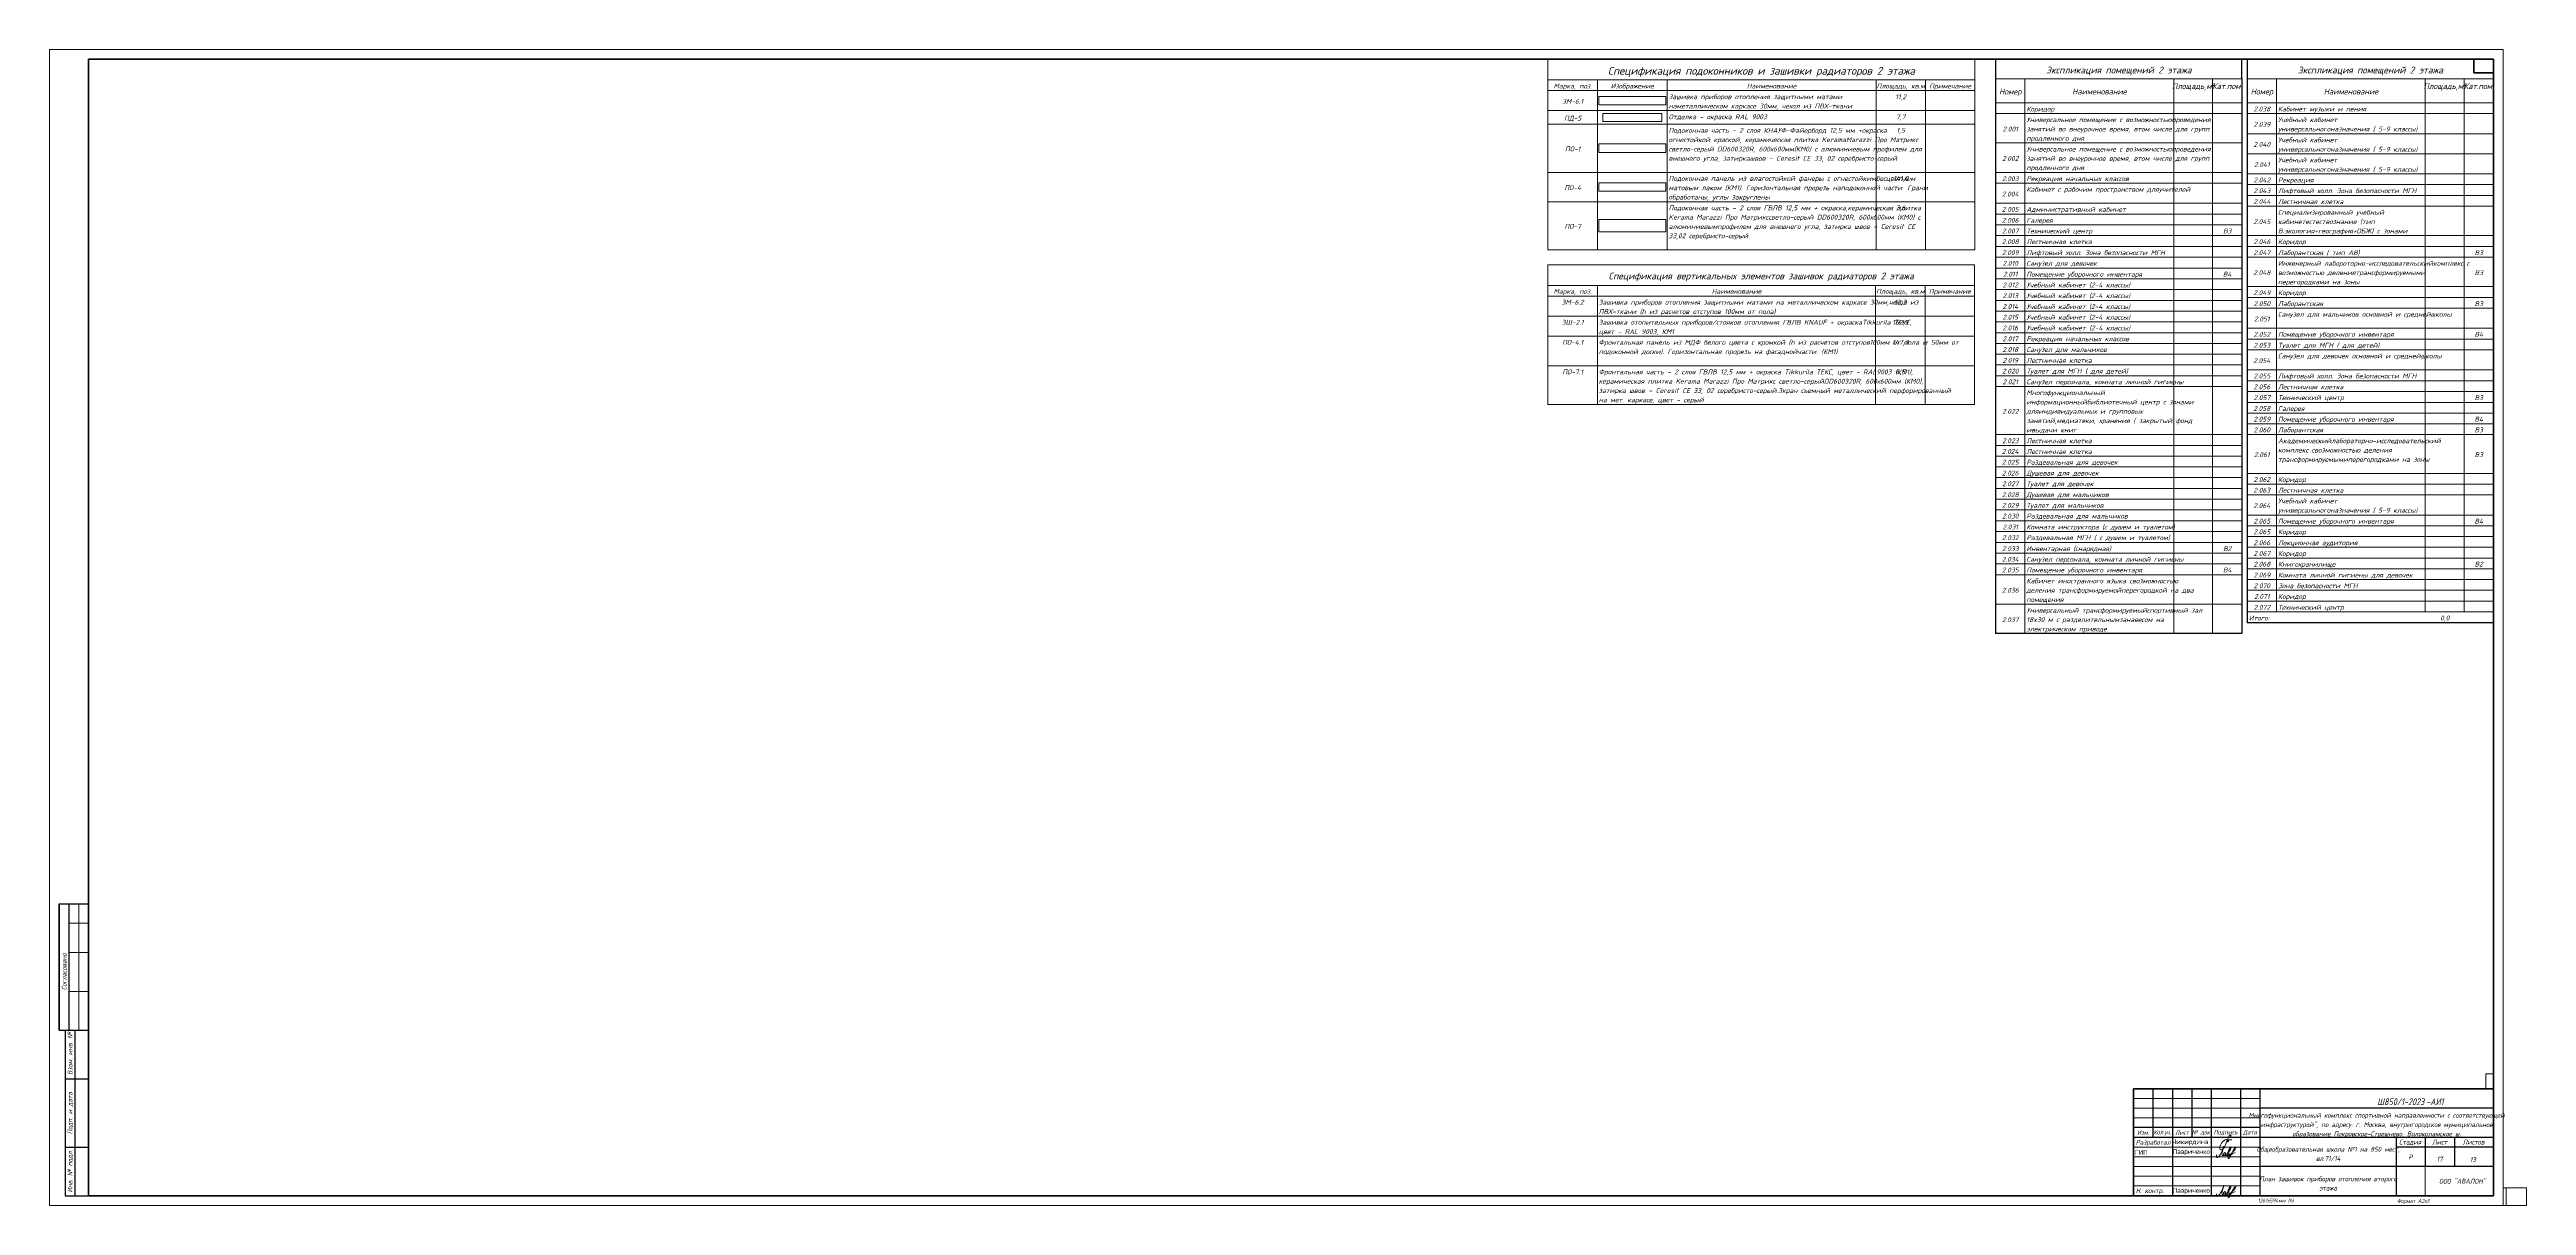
# Paper-space layout 'Layout1' of a CAD drawing. Header units: millimetres. Extents: x -1261 to 12, y 0 to 594.
# The model-space entities are those that its viewports show. They can reach past a viewport. Long polylines and large blocks are cut down to what shows.
import ezdxf

# ---------------------------------------------------------------- set-up
doc = ezdxf.new("R2010")
doc.units = ezdxf.units.MM
doc.linetypes.add('50_200_ШТРИХ_1Т_ш5_п1_п1_', pattern=[1400, 1000, -200, 0, -200])
doc.linetypes.add('Скрыто', pattern=[7.14375, 4.7625, -2.38125])
for name, color, linetype, lineweight, true_color in [('A-ANNO-NOTE', 5, 'Continuous', 9, 0x0000ff), ('S-STRS-2', 7, 'Continuous', 5, 0xbfbfbf), ('Оси-3', 7, '50_200_ШТРИХ_1Т_ш5_п1_п1_', 9, 0xaaaaaa)]:
    doc.layers.add(name, color=color, linetype=linetype, lineweight=lineweight, true_color=true_color)
for name, color, linetype, lineweight in [('A-DETL', 7, 'Continuous', 30), ('A-DETL-THIN', 7, 'Continuous', 9), ('G-ANNO-SCHD', 7, 'Continuous', 9), ('G-ANNO-TTLB', 7, 'Скрыто', 9)]:
    doc.layers.add(name, color=color, linetype=linetype, lineweight=lineweight)
doc.styles.add('GOST Common_1', font='GOST_Common.ttf', dxfattribs={"width": 0.9, "height": 2.5})
doc.styles.add('ISOCPEUR_B_I', font='', dxfattribs={"height": 3.5})
doc.styles.add('ISOCPEUR_B_I_1', font='', dxfattribs={"height": 3})
doc.styles.add('ISOCPEUR_B_I_2', font='', dxfattribs={"height": 4})
doc.styles.add('ISOCPEUR_I_1', font='isocpeui.ttf', dxfattribs={"width": 0.85, "height": 2.5})
doc.styles.add('ISOCPEUR_I_2', font='isocpeui.ttf', dxfattribs={"width": 0.85, "height": 2.3})
doc.styles.add('ISOCPEUR_I_3', font='isocpeui.ttf', dxfattribs={"width": 0.85, "height": 2.2})
doc.styles.add('ISOCPEUR_I_4', font='isocpeui.ttf', dxfattribs={"width": 0.85, "height": 2})
doc.styles.add('ISOCPEUR_I_5', font='isocpeui.ttf', dxfattribs={"width": 0.85, "height": 3.5})
doc.styles.add('ISOCPEUR_I_6', font='isocpeui.ttf', dxfattribs={"height": 2.5})
doc.styles.get('ISOCPEUR_B_I').set_extended_font_data('ISOCPEUR', italic=True, bold=True)
doc.styles.get('ISOCPEUR_B_I_1').set_extended_font_data('ISOCPEUR', italic=True, bold=True)
doc.styles.get('ISOCPEUR_B_I_2').set_extended_font_data('ISOCPEUR', italic=True, bold=True)
picture_1 = doc.add_image_def('image1.jpg', size_in_pixel=(287, 288))
picture_2 = doc.add_image_def('image2.png', size_in_pixel=(143, 26))
picture_3 = doc.add_image_def('image3.png', size_in_pixel=(201, 25))
picture_4 = doc.add_image_def('image4.png', size_in_pixel=(202, 26))
picture_5 = doc.add_image_def('image5.png', size_in_pixel=(202, 27))
picture_6 = doc.add_image_def('image6.png', size_in_pixel=(201, 25))

# ---------------------------------------------------------------- blocks, each defined once
blk = doc.blocks.new('020_Основная надпись Форма 3_МСК Проект - Создать типы по комплектам 3-28596899-План зашивок приборов отопления второго этажа')
at = {"layer": 'A-ANNO-NOTE', "color": 7, "lineweight": 30}
for p, q in [((-1256, 155), (-1256, 90)), ((-1256, 155), (-1241, 155)), ((-1256, 90), (-1256, 155)), ((-1251, 155), (-1251, 90)), ((-1256, 90), (-1241, 90)), ((-1253, 90), (-1253, 5)), ((-1253, 90), (-1241, 90)), ((-1248, 90), (-1248, 5)), ((-1253, 65), (-1241, 65)), ((-180, 60), (-180, 35)), ((-170, 60), (-170, 5)), ((-160, 60), (-160, 35)), ((-150, 60), (-150, 5)), ((-135, 60), (-135, 5)), ((-125, 60), (-125, 5)), ((-125, 40), (-190, 40)), ((-5, 50), (-125, 50)), ((-1253, 30), (-1241, 30)), ((-125, 35), (-190, 35)), ((-5, 35), (-125, 35)), ((-55, 35), (-55, 5)), ((-5, 30), (-55, 30)), ((-40, 35), (-40, 30)), ((-40, 30), (-40, 20)), ((-25, 35), (-25, 30)), ((-25, 30), (-25, 20)), ((-5, 20), (-125, 20)), ((-1253, 5), (-1241, 5))]:
    blk.add_line(p, q, dxfattribs=at)
at = {"layer": 'A-ANNO-NOTE', "color": 7}
for p, q in [((-1246, 155), (-1246, 90)), ((-1241, 155), (-1241, 90)), ((-1251, 145), (-1241, 145)), ((-1251, 130), (-1241, 130)), ((-1251, 110), (-1241, 110)), ((-5, 60), (-5, 70)), ((-125, 55), (-190, 55)), ((-5, 60), (-15, 60)), ((-125, 50), (-190, 50)), ((-125, 45), (-190, 45)), ((-125, 30), (-190, 30)), ((-170, 35), (-170, 30)), ((-170, 35), (-135, 35)), ((-170, 30), (-135, 30)), ((-170, 30), (-170, 25)), ((-170, 30), (-135, 30)), ((-150, 35), (-150, 30)), ((-150, 30), (-150, 25)), ((-135, 35), (-135, 30)), ((-135, 30), (-135, 25)), ((-125, 25), (-190, 25)), ((-125, 20), (-190, 20)), ((-125, 15), (-190, 15)), ((-170, 25), (-135, 25)), ((-125, 10), (-190, 10)), ((-170, 10), (-170, 5)), ((-170, 10), (-135, 10)), ((-170, 5), (-135, 5)), ((-150, 10), (-150, 5)), ((-135, 10), (-135, 5))]:
    blk.add_line(p, q, dxfattribs=at)
at = {"layer": 'A-ANNO-NOTE', "color": 7, "lineweight": 40}
for p, q in [((-190, 60), (-190, 5)), ((-5, 60), (-190, 60))]:
    blk.add_line(p, q, dxfattribs=at)
at = {"layer": 'A-ANNO-NOTE'}
for points, knots in [([(-147.3, 26), (-147.3, 24.6), (-146.8, 24.6), (-145.8, 25.5), (-144.6, 27.4), (-143.4, 30.6), (-143.4, 30.6), (-144.6, 26.7), (-144.6, 25.7), (-143.9, 25.7), (-142.8, 25.7), (-142.5, 26.9), (-143.1, 27.5), (-143.7, 26.4), (-143.7, 26), (-143.5, 25.8), (-143.3, 25.7), (-142.9, 25.9)], [0, 0, 0, 0, 0.00363029, 0.00809532, 0.01576067, 0.02196655, 0.03015973, 0.03570188, 0.04200876, 0.04502919, 0.04829594, 0.05168422, 0.05525244, 0.0579914, 0.06009333, 0.06119202, 0.06221843, 0.06221843, 0.06221843, 0.06221843]), ([(-139.9, 35), (-139.8, 36.2), (-140.4, 36.4), (-140.8, 35.8), (-142.2, 32.7), (-143.2, 29.2), (-146.1, 27.7), (-145.3, 32), (-142.4, 34.2), (-141.2, 34), (-141.1, 32.9), (-141.9, 32.1), (-141.7, 34), (-139.4, 33.8)], [0, 0, 0, 0, 0.00282644, 0.00803631, 0.01650613, 0.02768589, 0.0399437, 0.05225324, 0.06233332, 0.06886688, 0.07266191, 0.07732405, 0.08337241, 0.08337241, 0.08337241, 0.08337241]), ([(-142.9, 25.9), (-142.7, 26.3), (-142.4, 27), (-142.7, 26.4), (-142.8, 25.6), (-142.7, 25.6), (-142.2, 25.8), (-140.5, 27.9), (-139.8, 29.5), (-139.8, 30.3), (-140.5, 29.8), (-141.6, 27.1), (-141.9, 25.8), (-141.8, 25.5), (-141.1, 25.7), (-140.6, 26.6), (-141.5, 26.6), (-141.8, 26.3), (-142, 25.6), (-141.4, 25.6), (-140.6, 26), (-139.1, 27.2), (-137, 29.8), (-137.6, 30), (-139.1, 27.7), (-140.3, 24.6), (-141.2, 23.8), (-141.5, 24.8), (-140.5, 25.8), (-137.7, 27.2)], [0, 0, 0, 0, 0.0020887, 0.0045026, 0.0061989, 0.0077869, 0.0114927, 0.0169535, 0.0227171, 0.0264325, 0.0315279, 0.0371591, 0.0422069, 0.0447847, 0.0470443, 0.0498797, 0.0524271, 0.0545947, 0.0565174, 0.0588881, 0.062562, 0.0692598, 0.0756717, 0.0829325, 0.0901427, 0.0980725, 0.104194, 0.1081364, 0.1141697, 0.1141697, 0.1141697, 0.1141697]), ([(-147.3, 6), (-147.3, 4.6), (-146.8, 4.6), (-145.8, 5.5), (-144.6, 7.4), (-143.4, 10.6), (-143.4, 10.6), (-144.6, 6.7), (-144.6, 5.7), (-143.9, 5.7), (-142.8, 5.7), (-142.5, 6.9), (-143.1, 7.5), (-143.7, 6.4), (-143.7, 6), (-143.5, 5.8), (-143.3, 5.7), (-142.9, 5.9)], [0, 0, 0, 0, 0.00363029, 0.00809532, 0.01576067, 0.02196655, 0.03015973, 0.03570188, 0.04200876, 0.04502919, 0.04829594, 0.05168422, 0.05525244, 0.0579914, 0.06009333, 0.06119202, 0.06221843, 0.06221843, 0.06221843, 0.06221843]), ([(-142.9, 5.9), (-142.7, 6.3), (-142.4, 7), (-142.7, 6.4), (-142.8, 5.6), (-142.7, 5.6), (-142.2, 5.8), (-140.5, 7.9), (-139.8, 9.5), (-139.8, 10.3), (-140.5, 9.8), (-141.6, 7.1), (-141.9, 5.8), (-141.8, 5.5), (-141.1, 5.7), (-140.6, 6.6), (-141.5, 6.6), (-141.8, 6.3), (-142, 5.6), (-141.4, 5.6), (-140.6, 6), (-139.1, 7.2), (-137, 9.8), (-137.6, 10), (-139.1, 7.7), (-140.3, 4.6), (-141.2, 3.8), (-141.5, 4.8), (-140.5, 5.8), (-137.7, 7.2)], [0, 0, 0, 0, 0.0020887, 0.0045026, 0.0061989, 0.0077869, 0.0114927, 0.0169535, 0.0227171, 0.0264325, 0.0315279, 0.0371591, 0.0422069, 0.0447847, 0.0470443, 0.0498797, 0.0524271, 0.0545947, 0.0565174, 0.0588881, 0.062562, 0.0692598, 0.0756717, 0.0829325, 0.0901427, 0.0980725, 0.104194, 0.1081364, 0.1141697, 0.1141697, 0.1141697, 0.1141697])]:
    blk.add_open_spline(points, degree=3, knots=knots, dxfattribs=at)
at = {"layer": 'G-ANNO-TTLB', "linetype": 'Continuous', "lineweight": 20}
for p, q in [((-1261, 0), (-1261, 594)), ((-1261, 594), (0, 594)), ((0, 594), (0, 0)), ((0, 0), (-1261, 0))]:
    blk.add_line(p, q, dxfattribs=at)
at = {"layer": 'G-ANNO-TTLB', "linetype": 'Continuous', "lineweight": 40}
for p, q in [((-1241, 5), (-1241, 589)), ((-1241, 589), (-5, 589)), ((-15, 589), (-15, 582)), ((-5, 589), (-15, 589)), ((-5, 582), (-5, 589)), ((-5, 589), (-5, 5)), ((-15, 582), (-5, 582)), ((-5, 5), (-1241, 5))]:
    blk.add_line(p, q, dxfattribs=at)
at = {"layer": 'G-ANNO-TTLB', "linetype": 'Continuous', "char_height": 2.5, "attachment_point": 2, "rotation": 90, "line_spacing_factor": 1.139951, "style": 'ISOCPEUR_I_1'}
for s, insert, width in [('\\pt5.95,11.9,17.85,23.8,29.75,35.7,41.65,47.6,53.55,59.5,65.45,71.4,77.35,83.3,89.25,95.2,101.15,107.1,113.05,119,124.95,130.9,136.85,142.8,148.75,154.7,160.65,166.6,172.55,178.5,184.45,190.4;Согласовано', (-1254.7, 120.1), 17.659), ('\\pt5.95,11.9,17.85,23.8,29.75,35.7,41.65,47.6,53.55,59.5,65.45,71.4,77.35,83.3,89.25,95.2,101.15,107.1,113.05,119,124.95,130.9,136.85,142.8,148.75,154.7,160.65,166.6,172.55,178.5,184.45,190.4;Взам. инв. №', (-1251.7, 78.1), 18.346), ('\\pt5.95,11.9,17.85,23.8,29.75,35.7,41.65,47.6,53.55,59.5,65.45,71.4,77.35,83.3,89.25,95.2,101.15,107.1,113.05,119,124.95,130.9,136.85,142.8,148.75,154.7,160.65,166.6,172.55,178.5,184.45,190.4;Подп. и дата', (-1251.7, 47.4), 32.444), ('\\pt5.95,11.9,17.85,23.8,29.75,35.7,41.65,47.6,53.55,59.5,65.45,71.4,77.35,83.3,89.25,95.2,101.15,107.1,113.05,119,124.95,130.9,136.85,142.8,148.75,154.7,160.65,166.6,172.55,178.5,184.45,190.4;Инв. № подл.', (-1251.7, 17.6), 22.882)]:
    blk.add_mtext(s, dxfattribs=dict(at, insert=insert, width=width))
at = {"layer": 'G-ANNO-TTLB', "linetype": 'Continuous'}
for s, insert, char_height, width, attachment_point, line_spacing_factor, style in [('\\pt10.79502,21.59,32.38501,43.17999,53.97501,64.76999,75.565,86.36002,97.155,107.95001,118.74499,129.54001,140.33499,151.13,161.92502,172.72,183.51501,194.30999,205.10501,215.89999,226.695,237.49002,248.285,259.08001,269.87499,280.67001,291.46499,302.26,313.05502,323.85,334.64501,345.43999;Ш850/1-2023', (-40.5, 53.3), 3.5, 24.404, 6, 1.139951, 'ISOCPEUR_I_5'), ('\\pt5.95001,11.89999,17.85,23.80001,29.74999,35.7,41.65001,47.6,53.55,59.50001,65.45,71.4,77.34999,83.3,89.25,95.19999,101.15,107.10001,113.04999,119,124.95001,130.89999,136.85,142.80001,148.74999,154.7,160.65001,166.59999,172.55,178.50001,184.45,190.4;Изм.', (-185, 38.6), 2.3, 8.152, 2, 1.139951, 'ISOCPEUR_I_2'), ('\\pt5.95001,11.9,17.85001,23.8,29.75001,35.69999,41.65,47.59999,53.55,59.49999,65.45,71.40001,77.35,83.30001,89.25,95.20001,101.14999,107.1,113.04999,119,124.94999,130.9,136.85001,142.8,148.75001,154.7,160.65001,166.59999,172.55,178.49999,184.45,190.39999;Кол.уч.', (-175.1, 38.7), 2.2, 10.123, 2, 1.139951, 'ISOCPEUR_I_3'), ('\\pt5.95001,11.89999,17.85,23.80001,29.74999,35.7,41.65001,47.6,53.55,59.50001,65.45,71.4,77.34999,83.3,89.25,95.19999,101.15,107.10001,113.04999,119,124.95001,130.89999,136.85,142.80001,148.74999,154.7,160.65001,166.59999,172.55,178.50001,184.45,190.4;Лист', (-165, 38.6), 2.3, 8.381, 2, 1.139951, 'ISOCPEUR_I_2'), ('\\pt5.95001,11.9,17.85001,23.8,29.75001,35.69999,41.65,47.59999,53.55,59.49999,65.45,71.40001,77.35,83.30001,89.25,95.20001,101.14999,107.1,113.04999,119,124.94999,130.9,136.85001,142.8,148.75001,154.7,160.65001,166.59999,172.55,178.49999,184.45,190.39999;№ док.', (-155, 38.7), 2.2, 11.245, 2, 1.139951, 'ISOCPEUR_I_3'), ('\\pt5.95001,11.89999,17.85,23.80001,29.74999,35.7,41.65001,47.6,53.55,59.50001,65.45,71.4,77.34999,83.3,89.25,95.19999,101.15,107.10001,113.04999,119,124.95001,130.89999,136.85,142.80001,148.74999,154.7,160.65001,166.59999,172.55,178.50001,184.45,190.4;Подпись', (-142.6, 38.8), 2.3, 11.917, 2, 1.139951, 'ISOCPEUR_I_2'), ('\\pt5.95001,11.89999,17.85,23.80001,29.74999,35.7,41.65001,47.6,53.55,59.50001,65.45,71.4,77.34999,83.3,89.25,95.19999,101.15,107.10001,113.04999,119,124.95001,130.89999,136.85,142.80001,148.74999,154.7,160.65001,166.59999,172.55,178.50001,184.45,190.4;Дата', (-130.1, 38.8), 2.3, 9.894, 2, 1.139951, 'ISOCPEUR_I_2'), ('\\pt10.795,21.59,32.385,43.18,53.975,64.77,75.565,86.36,97.155,107.95,118.745,129.54,140.335,151.13,161.925,172.72,183.515,194.31,205.105,215.9,226.695,237.49,248.285,259.08,269.875,280.67,291.465,302.26,313.055,323.85,334.645,345.44;Многофункциональный комплекс спортивной направленности с соответствующей\\Pинфраструктурой", по адресу: г. Москва, внутригородское муниципальное\\Pобразование Покровское-Стрешнево, Волоколамское ш.', (-65, 41.2), 2.5, 115.6, 5, 1.139951, 'ISOCPEUR_I_1'), ('\\pt6.3,12.6,18.9,25.2,31.5,37.8,44.1,50.4,56.7,63,69.3,75.6,81.9,88.2,94.5,100.8,107.1,113.4,119.7,126,132.3,138.6,144.9,151.2,157.5,163.8,170.1,176.4,182.7,189,195.3,201.6;ГИП', (-189.2, 28.5), 2.5, 5.29, 1, 1.022766, 'GOST Common_1'), ('\\pt5.95,11.9,17.85,23.8,29.75,35.7,41.65,47.6,53.55,59.5,65.45,71.4,77.35,83.3,89.25,95.2,101.15,107.1,113.05,119,124.95,130.9,136.85,142.8,148.75,154.7,160.65,166.6,172.55,178.5,184.45,190.4;Разработал', (-188.8, 33.7), 2.5, 16.921, 1, 1.139951, 'ISOCPEUR_I_1'), ('\\pt1.35,2.7,4.05,5.4,6.75,8.1,9.45,10.8,12.15,13.5,14.85,16.2,17.55,18.9,20.25,21.6,22.95,24.3,25.65,27,28.35,29.7,31.05,32.4,33.75,35.1,36.45,37.8,39.15,40.5,41.85,43.2;Лавриченко', (-169.9, 29), 2.5, 20.538, 1, 1.022766, 'GOST Common_1'), ('\\pt1.35,2.7,4.05,5.4,6.75,8.1,9.45,10.8,12.15,13.5,14.85,16.2,17.55,18.9,20.25,21.6,22.95,24.3,25.65,27,28.35,29.7,31.05,32.4,33.75,35.1,36.45,37.8,39.15,40.5,41.85,43.2;Чикирдина ', (-169.9, 34), 2.5, 20.538, 1, 1.022766, 'GOST Common_1'), ('\\pt10.795,21.59,32.385,43.18,53.975,64.77,75.565,86.36,97.155,107.95,118.745,129.54,140.335,151.13,161.925,172.72,183.515,194.31,205.105,215.9,226.695,237.49,248.285,259.08,269.875,280.67,291.465,302.26,313.055,323.85,334.645,345.44;Общеобразовательная школа №1 на 850 мест,\\Pвл.71/14', (-89.9, 26.5), 2.5, 65.951, 5, 1.139951, 'ISOCPEUR_I_1'), ('\\pt5.95,11.9,17.85,23.8,29.75,35.7,41.65,47.6,53.55,59.5,65.45,71.4,77.35,83.3,89.25,95.2,101.15,107.1,113.05,119,124.95,130.9,136.85,142.8,148.75,154.7,160.65,166.6,172.55,178.5,184.45,190.4;Стадия', (-47.8, 33.8), 2.5, 13.098, 2, 1.139951, 'ISOCPEUR_I_1'), ('\\pt4.25,8.5,12.75,17,21.25,25.5,29.75,34,38.25,42.5,46.75,51,55.25,59.5,63.75,68,72.25,76.5,80.75,85,89.25,93.5,97.75,102,106.25,110.5,114.75,119,123.25,127.5,131.75,136;Р', (-47.6, 26.1), 2.5, 1.802, 2, 1.139951, 'ISOCPEUR_I_1'), ('\\pt5.95,11.9,17.85,23.8,29.75,35.7,41.65,47.6,53.55,59.5,65.45,71.4,77.35,83.3,89.25,95.2,101.15,107.1,113.05,119,124.95,130.9,136.85,142.8,148.75,154.7,160.65,166.6,172.55,178.5,184.45,190.4;Лист', (-32.6, 33.8), 2.5, 10.854, 2, 1.139951, 'ISOCPEUR_I_1'), ('\\pt5.95,11.9,17.85,23.8,29.75,35.7,41.65,47.6,53.55,59.5,65.45,71.4,77.35,83.3,89.25,95.2,101.15,107.1,113.05,119,124.95,130.9,136.85,142.8,148.75,154.7,160.65,166.6,172.55,178.5,184.45,190.4;Листов', (-15.2, 33.8), 2.5, 16.142, 2, 1.139951, 'ISOCPEUR_I_1'), ('\\pt5.95,11.9,17.85,23.8,29.75,35.7,41.65,47.6,53.55,59.5,65.45,71.4,77.35,83.3,89.25,95.2,101.15,107.1,113.05,119,124.95,130.9,136.85,142.8,148.75,154.7,160.65,166.6,172.55,178.5,184.45,190.4;ООО "АВАЛОН"', (-32.9, 13.7), 2.5, 20.441, 1, 1.139951, 'ISOCPEUR_I_1'), ('\\pt10.795,21.59,32.385,43.18,53.975,64.77,75.565,86.36,97.155,107.95,118.745,129.54,140.335,151.13,161.925,172.72,183.515,194.31,205.105,215.9,226.695,237.49,248.285,259.08,269.875,280.67,291.465,302.26,313.055,323.85,334.645,345.44;13', (-15.5, 23.6), 2.5, 2.754, 5, 1.139951, 'ISOCPEUR_I_1'), ('\\pt5.95,11.9,17.85,23.8,29.75,35.7,41.65,47.6,53.55,59.5,65.45,71.4,77.35,83.3,89.25,95.2,101.15,107.1,113.05,119,124.95,130.9,136.85,142.8,148.75,154.7,160.65,166.6,172.55,178.5,184.45,190.4;Н. контр.', (-188.8, 8.9), 2.5, 12.895, 1, 1.139951, 'ISOCPEUR_I_1'), ('\\pt1.35,2.7,4.05,5.4,6.75,8.1,9.45,10.8,12.15,13.5,14.85,16.2,17.55,18.9,20.25,21.6,22.95,24.3,25.65,27,28.35,29.7,31.05,32.4,33.75,35.1,36.45,37.8,39.15,40.5,41.85,43.2;Лавриченко', (-169.9, 9), 2.5, 20.538, 1, 1.022766, 'GOST Common_1'), ('\\pt10.795,21.59,32.385,43.18,53.975,64.77,75.565,86.36,97.155,107.95,118.745,129.54,140.335,151.13,161.925,172.72,183.515,194.31,205.105,215.9,226.695,237.49,248.285,259.08,269.875,280.67,291.465,302.26,313.055,323.85,334.645,345.44;Формат А2х3', (-54.5, 3.3), 2, 15.291, 1, 1.139951, 'ISOCPEUR_I_4')]:
    blk.add_mtext(s, dxfattribs=dict(at, insert=insert, char_height=char_height, width=width, attachment_point=attachment_point, line_spacing_factor=line_spacing_factor, style=style))
at = {"layer": 'G-ANNO-TTLB', "color": 9, "linetype": 'Continuous', "true_color": 0xc0c0c0, "insert": (-126.1, 3.5), "char_height": 2, "width": 16.192, "attachment_point": 1, "line_spacing_factor": 1.139951, "style": 'ISOCPEUR_I_4'}
blk.add_mtext('\\pt10.795,21.59,32.385,43.18,53.975,64.77,75.565,86.36,97.155,107.95,118.745,129.54,140.335,151.13,161.925,172.72,183.515,194.31,205.105,215.9,226.695,237.49,248.285,259.08,269.875,280.67,291.465,302.26,313.055,323.85,334.645,345.44;1261х594мм (h)', dxfattribs=at)
at = {"layer": 'G-ANNO-TTLB'}
image = blk.add_image(picture_1, insert=(-55, 5), size_in_units=(14.9, 15), dxfattribs=at)
image.dxf.flags = 7

msp = doc.modelspace()

# ---------------------------------------------------------------- hatches: boundary and pattern name
at = {"layer": 'S-STRS-2'}
h = msp.add_hatch(dxfattribs=at)
h.set_pattern_fill('FP_8', color=256, style=0, pattern_type=2)
h.set_pattern_definition([(180, (-100, 1731.04), (7e-14, -600), []), (270, (-100, 1731.04), (600, 4e-14), [])])
h.paths.add_polyline_path([(30, -119), (200, -119), (200, 181), (20, 181), (20, 161), (14.8, 161), (13.5, 121), (5.2, 121), (5.2, 161), (-80, 161), (-78.3, 128.6), (-40, 128.6), (-40, 108.6), (-80, 108.6), (-78.3, -31.4), (-40, -31.4), (-40, -51.4), (-80, -51.4), (-80, -46.3), (-90, -48.4), (-90, -99), (-84.8, -99), (-83.5, -59), (-75.2, -59), (-75.2, -99), (30, -99)])
h.paths.add_polyline_path([(-77, -48.4), (-43, -48.4), (-43, -34.4), (-77, -34.4)])
h.paths.add_polyline_path([(-43, 111.6), (-43, 125.6), (-77, 125.6), (-77, 111.6), (-57, 111.6)])
h.paths.add_polyline_path([(-90, 124), (-83, 124), (-83, 158), (-90, 158), (-90, 131)])

# ---------------------------------------------------------------- linework, layer by layer
at = {"layer": 'Оси-3'}
msp.add_line((0, 7082.1), (0, -5889.7), dxfattribs=at)

psp = doc.layouts.get("Layout1")

# ---------------------------------------------------------------- linework, layer by layer
at = {"layer": 'A-DETL'}
for p, q in [((-260.8, 589), (-260.8, 579)), ((-134.3, 589), (-260.8, 589)), ((-134.3, 579), (-134.3, 589)), ((-131.5, 589), (-131.5, 579)), ((-5, 589), (-131.5, 589)), ((-5, 579), (-5, 589)), ((-260.8, 579), (-260.8, 293.9)), ((-134.3, 579), (-134.3, 293.9)), ((-131.5, 579), (-131.5, 299.4)), ((-5, 579), (-5, 299.4)), ((-134.3, 293.9), (-260.8, 293.9)), ((-5, 299.4), (-131.5, 299.4))]:
    psp.add_line(p, q, dxfattribs=at)
at = {"layer": 'A-DETL', "lineweight": 9}
for p, q in [((-260.8, 579), (-134.3, 579)), ((-245.8, 579), (-245.8, 566.6)), ((-169.3, 579), (-169.3, 566.6)), ((-149.3, 579), (-149.3, 566.6)), ((-131.5, 579), (-5, 579)), ((-116.5, 579), (-116.5, 566.6)), ((-40, 579), (-40, 566.6)), ((-20, 579), (-20, 566.6)), ((-245.8, 566.6), (-260.8, 566.6)), ((-245.8, 561.1), (-260.8, 561.1)), ((-169.3, 566.6), (-245.8, 566.6)), ((-245.8, 566.6), (-245.8, 561.1)), ((-169.3, 561.1), (-245.8, 561.1)), ((-245.8, 561.1), (-245.8, 546)), ((-149.3, 566.6), (-169.3, 566.6)), ((-169.3, 566.6), (-169.3, 561.1)), ((-149.3, 561.1), (-169.3, 561.1)), ((-169.3, 561.1), (-169.3, 546)), ((-134.3, 566.6), (-149.3, 566.6)), ((-149.3, 566.6), (-149.3, 561.1)), ((-134.3, 561.1), (-149.3, 561.1)), ((-149.3, 561.1), (-149.3, 546)), ((-116.5, 566.6), (-131.5, 566.6)), ((-116.5, 561.1), (-131.5, 561.1)), ((-40, 566.6), (-116.5, 566.6)), ((-116.5, 566.6), (-116.5, 561.1)), ((-40, 561.1), (-116.5, 561.1)), ((-116.5, 561.1), (-116.5, 550.7)), ((-20, 566.6), (-40, 566.6)), ((-40, 566.6), (-40, 561.1)), ((-20, 561.1), (-40, 561.1)), ((-40, 561.1), (-40, 550.7)), ((-5, 566.6), (-20, 566.6)), ((-20, 566.6), (-20, 561.1)), ((-5, 561.1), (-20, 561.1)), ((-20, 561.1), (-20, 550.7)), ((-116.5, 550.7), (-131.5, 550.7)), ((-40, 550.7), (-116.5, 550.7)), ((-116.5, 550.7), (-116.5, 540.4)), ((-20, 550.7), (-40, 550.7)), ((-40, 550.7), (-40, 540.4)), ((-5, 550.7), (-20, 550.7)), ((-20, 550.7), (-20, 540.4)), ((-245.8, 546), (-260.8, 546)), ((-169.3, 546), (-245.8, 546)), ((-245.8, 546), (-245.8, 530.8)), ((-149.3, 546), (-169.3, 546)), ((-169.3, 546), (-169.3, 530.8)), ((-134.3, 546), (-149.3, 546)), ((-149.3, 546), (-149.3, 530.8)), ((-116.5, 540.4), (-131.5, 540.4)), ((-40, 540.4), (-116.5, 540.4)), ((-116.5, 540.4), (-116.5, 530.1)), ((-20, 540.4), (-40, 540.4)), ((-40, 540.4), (-40, 530.1)), ((-5, 540.4), (-20, 540.4)), ((-20, 540.4), (-20, 530.1)), ((-245.8, 530.8), (-260.8, 530.8)), ((-245.8, 525.3), (-260.8, 525.3)), ((-169.3, 530.8), (-245.8, 530.8)), ((-245.8, 530.8), (-245.8, 525.3)), ((-169.3, 525.3), (-245.8, 525.3)), ((-245.8, 525.3), (-245.8, 515)), ((-149.3, 530.8), (-169.3, 530.8)), ((-169.3, 530.8), (-169.3, 525.3)), ((-149.3, 525.3), (-169.3, 525.3)), ((-169.3, 525.3), (-169.3, 515)), ((-134.3, 530.8), (-149.3, 530.8)), ((-149.3, 530.8), (-149.3, 525.3)), ((-134.3, 525.3), (-149.3, 525.3)), ((-149.3, 525.3), (-149.3, 515)), ((-116.5, 530.1), (-131.5, 530.1)), ((-116.5, 524.6), (-131.5, 524.6)), ((-40, 530.1), (-116.5, 530.1)), ((-116.5, 530.1), (-116.5, 524.6)), ((-40, 524.6), (-116.5, 524.6)), ((-116.5, 524.6), (-116.5, 519)), ((-20, 530.1), (-40, 530.1)), ((-40, 530.1), (-40, 524.6)), ((-20, 524.6), (-40, 524.6)), ((-40, 524.6), (-40, 519)), ((-5, 530.1), (-20, 530.1)), ((-20, 530.1), (-20, 524.6)), ((-5, 524.6), (-20, 524.6)), ((-20, 524.6), (-20, 519)), ((-245.8, 515), (-260.8, 515)), ((-245.8, 509.4), (-260.8, 509.4)), ((-169.3, 515), (-245.8, 515)), ((-245.8, 515), (-245.8, 509.4)), ((-169.3, 509.4), (-245.8, 509.4)), ((-245.8, 509.4), (-245.8, 503.9)), ((-149.3, 515), (-169.3, 515)), ((-169.3, 515), (-169.3, 509.4)), ((-149.3, 509.4), (-169.3, 509.4)), ((-169.3, 509.4), (-169.3, 503.9)), ((-134.3, 515), (-149.3, 515)), ((-149.3, 515), (-149.3, 509.4)), ((-134.3, 509.4), (-149.3, 509.4)), ((-149.3, 509.4), (-149.3, 503.9)), ((-116.5, 519), (-131.5, 519)), ((-116.5, 513.5), (-131.5, 513.5)), ((-40, 519), (-116.5, 519)), ((-116.5, 519), (-116.5, 513.5)), ((-40, 513.5), (-116.5, 513.5)), ((-116.5, 513.5), (-116.5, 498.4)), ((-20, 519), (-40, 519)), ((-40, 519), (-40, 513.5)), ((-20, 513.5), (-40, 513.5)), ((-40, 513.5), (-40, 498.4)), ((-5, 519), (-20, 519)), ((-20, 519), (-20, 513.5)), ((-5, 513.5), (-20, 513.5)), ((-20, 513.5), (-20, 498.4)), ((-245.8, 503.9), (-260.8, 503.9)), ((-245.8, 498.4), (-260.8, 498.4)), ((-169.3, 503.9), (-245.8, 503.9)), ((-245.8, 503.9), (-245.8, 498.4)), ((-169.3, 498.4), (-245.8, 498.4)), ((-245.8, 498.4), (-245.8, 492.8)), ((-149.3, 503.9), (-169.3, 503.9)), ((-169.3, 503.9), (-169.3, 498.4)), ((-149.3, 498.4), (-169.3, 498.4)), ((-169.3, 498.4), (-169.3, 492.8)), ((-134.3, 503.9), (-149.3, 503.9)), ((-149.3, 503.9), (-149.3, 498.4)), ((-134.3, 498.4), (-149.3, 498.4)), ((-149.3, 498.4), (-149.3, 492.8)), ((-116.5, 498.4), (-131.5, 498.4)), ((-40, 498.4), (-116.5, 498.4)), ((-116.5, 498.4), (-116.5, 492.8)), ((-20, 498.4), (-40, 498.4)), ((-40, 498.4), (-40, 492.8)), ((-5, 498.4), (-20, 498.4)), ((-20, 498.4), (-20, 492.8)), ((-245.8, 492.8), (-260.8, 492.8)), ((-245.8, 487.3), (-260.8, 487.3)), ((-169.3, 492.8), (-245.8, 492.8)), ((-245.8, 492.8), (-245.8, 487.3)), ((-169.3, 487.3), (-245.8, 487.3)), ((-245.8, 487.3), (-245.8, 481.7)), ((-149.3, 492.8), (-169.3, 492.8)), ((-169.3, 492.8), (-169.3, 487.3)), ((-149.3, 487.3), (-169.3, 487.3)), ((-169.3, 487.3), (-169.3, 481.7)), ((-134.3, 492.8), (-149.3, 492.8)), ((-149.3, 492.8), (-149.3, 487.3)), ((-134.3, 487.3), (-149.3, 487.3)), ((-149.3, 487.3), (-149.3, 481.7)), ((-116.5, 492.8), (-131.5, 492.8)), ((-116.5, 487.3), (-131.5, 487.3)), ((-40, 492.8), (-116.5, 492.8)), ((-116.5, 492.8), (-116.5, 487.3)), ((-40, 487.3), (-116.5, 487.3)), ((-116.5, 487.3), (-116.5, 472.2)), ((-20, 492.8), (-40, 492.8)), ((-40, 492.8), (-40, 487.3)), ((-20, 487.3), (-40, 487.3)), ((-40, 487.3), (-40, 472.2)), ((-5, 492.8), (-20, 492.8)), ((-20, 492.8), (-20, 487.3)), ((-5, 487.3), (-20, 487.3)), ((-20, 487.3), (-20, 472.2)), ((-245.8, 481.7), (-260.8, 481.7)), ((-245.8, 476.2), (-260.8, 476.2)), ((-169.3, 481.7), (-245.8, 481.7)), ((-245.8, 481.7), (-245.8, 476.2)), ((-169.3, 476.2), (-245.8, 476.2)), ((-245.8, 476.2), (-245.8, 470.7)), ((-149.3, 481.7), (-169.3, 481.7)), ((-169.3, 481.7), (-169.3, 476.2)), ((-149.3, 476.2), (-169.3, 476.2)), ((-169.3, 476.2), (-169.3, 470.7)), ((-134.3, 481.7), (-149.3, 481.7)), ((-149.3, 481.7), (-149.3, 476.2)), ((-134.3, 476.2), (-149.3, 476.2)), ((-149.3, 476.2), (-149.3, 470.7)), ((-116.5, 472.2), (-131.5, 472.2)), ((-40, 472.2), (-116.5, 472.2)), ((-116.5, 472.2), (-116.5, 466.6)), ((-20, 472.2), (-40, 472.2)), ((-40, 472.2), (-40, 466.6)), ((-5, 472.2), (-20, 472.2)), ((-20, 472.2), (-20, 466.6)), ((-245.8, 470.7), (-260.8, 470.7)), ((-245.8, 465.1), (-260.8, 465.1)), ((-245.8, 459.6), (-260.8, 459.6)), ((-169.3, 470.7), (-245.8, 470.7)), ((-245.8, 470.7), (-245.8, 465.1)), ((-169.3, 465.1), (-245.8, 465.1)), ((-245.8, 465.1), (-245.8, 459.6)), ((-169.3, 459.6), (-245.8, 459.6)), ((-245.8, 459.6), (-245.8, 454.1)), ((-149.3, 470.7), (-169.3, 470.7)), ((-169.3, 470.7), (-169.3, 465.1)), ((-149.3, 465.1), (-169.3, 465.1)), ((-169.3, 465.1), (-169.3, 459.6)), ((-149.3, 459.6), (-169.3, 459.6)), ((-169.3, 459.6), (-169.3, 454.1)), ((-134.3, 470.7), (-149.3, 470.7)), ((-149.3, 470.7), (-149.3, 465.1)), ((-134.3, 465.1), (-149.3, 465.1)), ((-149.3, 465.1), (-149.3, 459.6)), ((-134.3, 459.6), (-149.3, 459.6)), ((-149.3, 459.6), (-149.3, 454.1)), ((-116.5, 466.6), (-131.5, 466.6)), ((-116.5, 461.1), (-131.5, 461.1)), ((-40, 466.6), (-116.5, 466.6)), ((-116.5, 466.6), (-116.5, 461.1)), ((-40, 461.1), (-116.5, 461.1)), ((-116.5, 461.1), (-116.5, 450.8)), ((-20, 466.6), (-40, 466.6)), ((-40, 466.6), (-40, 461.1)), ((-20, 461.1), (-40, 461.1)), ((-40, 461.1), (-40, 450.8)), ((-5, 466.6), (-20, 466.6)), ((-20, 466.6), (-20, 461.1)), ((-5, 461.1), (-20, 461.1)), ((-20, 461.1), (-20, 450.8)), ((-245.8, 454.1), (-260.8, 454.1)), ((-245.8, 448.5), (-260.8, 448.5)), ((-169.3, 454.1), (-245.8, 454.1)), ((-245.8, 454.1), (-245.8, 448.5)), ((-169.3, 448.5), (-245.8, 448.5)), ((-245.8, 448.5), (-245.8, 443)), ((-149.3, 454.1), (-169.3, 454.1)), ((-169.3, 454.1), (-169.3, 448.5)), ((-149.3, 448.5), (-169.3, 448.5)), ((-169.3, 448.5), (-169.3, 443)), ((-134.3, 454.1), (-149.3, 454.1)), ((-149.3, 454.1), (-149.3, 448.5)), ((-134.3, 448.5), (-149.3, 448.5)), ((-149.3, 448.5), (-149.3, 443)), ((-116.5, 450.8), (-131.5, 450.8)), ((-40, 450.8), (-116.5, 450.8)), ((-116.5, 450.8), (-116.5, 445.2)), ((-20, 450.8), (-40, 450.8)), ((-40, 450.8), (-40, 445.2)), ((-5, 450.8), (-20, 450.8)), ((-20, 450.8), (-20, 445.2)), ((-245.8, 443), (-260.8, 443)), ((-245.8, 437.4), (-260.8, 437.4)), ((-169.3, 443), (-245.8, 443)), ((-245.8, 443), (-245.8, 437.4)), ((-169.3, 437.4), (-245.8, 437.4)), ((-245.8, 437.4), (-245.8, 431.9)), ((-149.3, 443), (-169.3, 443)), ((-169.3, 443), (-169.3, 437.4)), ((-149.3, 437.4), (-169.3, 437.4)), ((-169.3, 437.4), (-169.3, 431.9)), ((-134.3, 443), (-149.3, 443)), ((-149.3, 443), (-149.3, 437.4)), ((-134.3, 437.4), (-149.3, 437.4)), ((-149.3, 437.4), (-149.3, 431.9)), ((-116.5, 445.2), (-131.5, 445.2)), ((-116.5, 439.7), (-131.5, 439.7)), ((-40, 445.2), (-116.5, 445.2)), ((-116.5, 445.2), (-116.5, 439.7)), ((-40, 439.7), (-116.5, 439.7)), ((-116.5, 439.7), (-116.5, 429.4)), ((-20, 445.2), (-40, 445.2)), ((-40, 445.2), (-40, 439.7)), ((-20, 439.7), (-40, 439.7)), ((-40, 439.7), (-40, 429.4)), ((-5, 445.2), (-20, 445.2)), ((-20, 445.2), (-20, 439.7)), ((-5, 439.7), (-20, 439.7)), ((-20, 439.7), (-20, 429.4)), ((-245.8, 431.9), (-260.8, 431.9)), ((-245.8, 426.4), (-260.8, 426.4)), ((-245.8, 420.8), (-260.8, 420.8)), ((-169.3, 431.9), (-245.8, 431.9)), ((-245.8, 431.9), (-245.8, 426.4)), ((-169.3, 426.4), (-245.8, 426.4)), ((-245.8, 426.4), (-245.8, 420.8)), ((-169.3, 420.8), (-245.8, 420.8)), ((-245.8, 420.8), (-245.8, 396.1)), ((-149.3, 431.9), (-169.3, 431.9)), ((-169.3, 431.9), (-169.3, 426.4)), ((-149.3, 426.4), (-169.3, 426.4)), ((-169.3, 426.4), (-169.3, 420.8)), ((-149.3, 420.8), (-169.3, 420.8)), ((-169.3, 420.8), (-169.3, 396.1)), ((-134.3, 431.9), (-149.3, 431.9)), ((-149.3, 431.9), (-149.3, 426.4)), ((-134.3, 426.4), (-149.3, 426.4)), ((-149.3, 426.4), (-149.3, 420.8)), ((-134.3, 420.8), (-149.3, 420.8)), ((-149.3, 420.8), (-149.3, 396.1)), ((-116.5, 429.4), (-131.5, 429.4)), ((-116.5, 423.8), (-131.5, 423.8)), ((-40, 429.4), (-116.5, 429.4)), ((-116.5, 429.4), (-116.5, 423.8)), ((-40, 423.8), (-116.5, 423.8)), ((-116.5, 423.8), (-116.5, 418.3)), ((-20, 429.4), (-40, 429.4)), ((-40, 429.4), (-40, 423.8)), ((-20, 423.8), (-40, 423.8)), ((-40, 423.8), (-40, 418.3)), ((-5, 429.4), (-20, 429.4)), ((-20, 429.4), (-20, 423.8)), ((-5, 423.8), (-20, 423.8)), ((-20, 423.8), (-20, 418.3)), ((-116.5, 418.3), (-131.5, 418.3)), ((-116.5, 412.7), (-131.5, 412.7)), ((-40, 418.3), (-116.5, 418.3)), ((-116.5, 418.3), (-116.5, 412.7)), ((-40, 412.7), (-116.5, 412.7)), ((-116.5, 412.7), (-116.5, 407.2)), ((-20, 418.3), (-40, 418.3)), ((-40, 418.3), (-40, 412.7)), ((-20, 412.7), (-40, 412.7)), ((-40, 412.7), (-40, 407.2)), ((-5, 418.3), (-20, 418.3)), ((-20, 418.3), (-20, 412.7)), ((-5, 412.7), (-20, 412.7)), ((-20, 412.7), (-20, 407.2)), ((-245.8, 396.1), (-260.8, 396.1)), ((-169.3, 396.1), (-245.8, 396.1)), ((-245.8, 396.1), (-245.8, 390.6)), ((-149.3, 396.1), (-169.3, 396.1)), ((-169.3, 396.1), (-169.3, 390.6)), ((-134.3, 396.1), (-149.3, 396.1)), ((-149.3, 396.1), (-149.3, 390.6)), ((-116.5, 407.2), (-131.5, 407.2)), ((-116.5, 401.7), (-131.5, 401.7)), ((-116.5, 396.1), (-131.5, 396.1)), ((-40, 407.2), (-116.5, 407.2)), ((-116.5, 407.2), (-116.5, 401.7)), ((-40, 401.7), (-116.5, 401.7)), ((-116.5, 401.7), (-116.5, 396.1)), ((-40, 396.1), (-116.5, 396.1)), ((-116.5, 396.1), (-116.5, 376.2)), ((-20, 407.2), (-40, 407.2)), ((-40, 407.2), (-40, 401.7)), ((-20, 401.7), (-40, 401.7)), ((-40, 401.7), (-40, 396.1)), ((-20, 396.1), (-40, 396.1)), ((-40, 396.1), (-40, 376.2)), ((-5, 407.2), (-20, 407.2)), ((-20, 407.2), (-20, 401.7)), ((-5, 401.7), (-20, 401.7)), ((-20, 401.7), (-20, 396.1)), ((-5, 396.1), (-20, 396.1)), ((-20, 396.1), (-20, 376.2)), ((-245.8, 390.6), (-260.8, 390.6)), ((-245.8, 385.1), (-260.8, 385.1)), ((-169.3, 390.6), (-245.8, 390.6)), ((-245.8, 390.6), (-245.8, 385.1)), ((-169.3, 385.1), (-245.8, 385.1)), ((-245.8, 385.1), (-245.8, 379.5)), ((-149.3, 390.6), (-169.3, 390.6)), ((-169.3, 390.6), (-169.3, 385.1)), ((-149.3, 385.1), (-169.3, 385.1)), ((-169.3, 385.1), (-169.3, 379.5)), ((-134.3, 390.6), (-149.3, 390.6)), ((-149.3, 390.6), (-149.3, 385.1)), ((-134.3, 385.1), (-149.3, 385.1)), ((-149.3, 385.1), (-149.3, 379.5)), ((-245.8, 379.5), (-260.8, 379.5)), ((-245.8, 374), (-260.8, 374)), ((-169.3, 379.5), (-245.8, 379.5)), ((-245.8, 379.5), (-245.8, 374)), ((-169.3, 374), (-245.8, 374)), ((-245.8, 374), (-245.8, 368.4)), ((-149.3, 379.5), (-169.3, 379.5)), ((-169.3, 379.5), (-169.3, 374)), ((-149.3, 374), (-169.3, 374)), ((-169.3, 374), (-169.3, 368.4)), ((-134.3, 379.5), (-149.3, 379.5)), ((-149.3, 379.5), (-149.3, 374)), ((-134.3, 374), (-149.3, 374)), ((-149.3, 374), (-149.3, 368.4)), ((-116.5, 376.2), (-131.5, 376.2)), ((-116.5, 370.7), (-131.5, 370.7)), ((-40, 376.2), (-116.5, 376.2)), ((-116.5, 376.2), (-116.5, 370.7)), ((-40, 370.7), (-116.5, 370.7)), ((-116.5, 370.7), (-116.5, 365.1)), ((-20, 376.2), (-40, 376.2)), ((-40, 376.2), (-40, 370.7)), ((-20, 370.7), (-40, 370.7)), ((-40, 370.7), (-40, 365.1)), ((-5, 376.2), (-20, 376.2)), ((-20, 376.2), (-20, 370.7)), ((-5, 370.7), (-20, 370.7)), ((-20, 370.7), (-20, 365.1)), ((-245.8, 368.4), (-260.8, 368.4)), ((-245.8, 362.9), (-260.8, 362.9)), ((-245.8, 357.4), (-260.8, 357.4)), ((-169.3, 368.4), (-245.8, 368.4)), ((-245.8, 368.4), (-245.8, 362.9)), ((-169.3, 362.9), (-245.8, 362.9)), ((-245.8, 362.9), (-245.8, 357.4)), ((-169.3, 357.4), (-245.8, 357.4)), ((-245.8, 357.4), (-245.8, 351.8)), ((-149.3, 368.4), (-169.3, 368.4)), ((-169.3, 368.4), (-169.3, 362.9)), ((-149.3, 362.9), (-169.3, 362.9)), ((-169.3, 362.9), (-169.3, 357.4)), ((-149.3, 357.4), (-169.3, 357.4)), ((-169.3, 357.4), (-169.3, 351.8)), ((-134.3, 368.4), (-149.3, 368.4)), ((-149.3, 368.4), (-149.3, 362.9)), ((-134.3, 362.9), (-149.3, 362.9)), ((-149.3, 362.9), (-149.3, 357.4)), ((-134.3, 357.4), (-149.3, 357.4)), ((-149.3, 357.4), (-149.3, 351.8)), ((-116.5, 365.1), (-131.5, 365.1)), ((-40, 365.1), (-116.5, 365.1)), ((-116.5, 365.1), (-116.5, 354.8)), ((-20, 365.1), (-40, 365.1)), ((-40, 365.1), (-40, 354.8)), ((-5, 365.1), (-20, 365.1)), ((-20, 365.1), (-20, 354.8)), ((-245.8, 351.8), (-260.8, 351.8)), ((-245.8, 346.3), (-260.8, 346.3)), ((-169.3, 351.8), (-245.8, 351.8)), ((-245.8, 351.8), (-245.8, 346.3)), ((-169.3, 346.3), (-245.8, 346.3)), ((-245.8, 346.3), (-245.8, 340.7)), ((-149.3, 351.8), (-169.3, 351.8)), ((-169.3, 351.8), (-169.3, 346.3)), ((-149.3, 346.3), (-169.3, 346.3)), ((-169.3, 346.3), (-169.3, 340.7)), ((-134.3, 351.8), (-149.3, 351.8)), ((-149.3, 351.8), (-149.3, 346.3)), ((-134.3, 346.3), (-149.3, 346.3)), ((-149.3, 346.3), (-149.3, 340.7)), ((-116.5, 354.8), (-131.5, 354.8)), ((-116.5, 349.3), (-131.5, 349.3)), ((-116.5, 343.7), (-131.5, 343.7)), ((-40, 354.8), (-116.5, 354.8)), ((-116.5, 354.8), (-116.5, 349.3)), ((-40, 349.3), (-116.5, 349.3)), ((-116.5, 349.3), (-116.5, 343.7)), ((-40, 343.7), (-116.5, 343.7)), ((-116.5, 343.7), (-116.5, 338.2)), ((-20, 354.8), (-40, 354.8)), ((-40, 354.8), (-40, 349.3)), ((-20, 349.3), (-40, 349.3)), ((-40, 349.3), (-40, 343.7)), ((-20, 343.7), (-40, 343.7)), ((-40, 343.7), (-40, 338.2)), ((-5, 354.8), (-20, 354.8)), ((-20, 354.8), (-20, 349.3)), ((-5, 349.3), (-20, 349.3)), ((-20, 349.3), (-20, 343.7)), ((-5, 343.7), (-20, 343.7)), ((-20, 343.7), (-20, 338.2)), ((-245.8, 340.7), (-260.8, 340.7)), ((-245.8, 335.2), (-260.8, 335.2)), ((-169.3, 340.7), (-245.8, 340.7)), ((-245.8, 340.7), (-245.8, 335.2)), ((-169.3, 335.2), (-245.8, 335.2)), ((-245.8, 335.2), (-245.8, 329.7)), ((-149.3, 340.7), (-169.3, 340.7)), ((-169.3, 340.7), (-169.3, 335.2)), ((-149.3, 335.2), (-169.3, 335.2)), ((-169.3, 335.2), (-169.3, 329.7)), ((-134.3, 340.7), (-149.3, 340.7)), ((-149.3, 340.7), (-149.3, 335.2)), ((-134.3, 335.2), (-149.3, 335.2)), ((-149.3, 335.2), (-149.3, 329.7)), ((-116.5, 338.2), (-131.5, 338.2)), ((-116.5, 332.7), (-131.5, 332.7)), ((-40, 338.2), (-116.5, 338.2)), ((-116.5, 338.2), (-116.5, 332.7)), ((-40, 332.7), (-116.5, 332.7)), ((-116.5, 332.7), (-116.5, 327.1)), ((-20, 338.2), (-40, 338.2)), ((-40, 338.2), (-40, 332.7)), ((-20, 332.7), (-40, 332.7)), ((-40, 332.7), (-40, 327.1)), ((-5, 338.2), (-20, 338.2)), ((-20, 338.2), (-20, 332.7)), ((-5, 332.7), (-20, 332.7)), ((-20, 332.7), (-20, 327.1)), ((-245.8, 329.7), (-260.8, 329.7)), ((-245.8, 324.1), (-260.8, 324.1)), ((-169.3, 329.7), (-245.8, 329.7)), ((-245.8, 329.7), (-245.8, 324.1)), ((-169.3, 324.1), (-245.8, 324.1)), ((-245.8, 324.1), (-245.8, 309)), ((-149.3, 329.7), (-169.3, 329.7)), ((-169.3, 329.7), (-169.3, 324.1)), ((-149.3, 324.1), (-169.3, 324.1)), ((-169.3, 324.1), (-169.3, 309)), ((-134.3, 329.7), (-149.3, 329.7)), ((-149.3, 329.7), (-149.3, 324.1)), ((-134.3, 324.1), (-149.3, 324.1)), ((-149.3, 324.1), (-149.3, 309)), ((-116.5, 327.1), (-131.5, 327.1)), ((-116.5, 321.6), (-131.5, 321.6)), ((-40, 327.1), (-116.5, 327.1)), ((-116.5, 327.1), (-116.5, 321.6)), ((-40, 321.6), (-116.5, 321.6)), ((-116.5, 321.6), (-116.5, 316.1)), ((-20, 327.1), (-40, 327.1)), ((-40, 327.1), (-40, 321.6)), ((-20, 321.6), (-40, 321.6)), ((-40, 321.6), (-40, 316.1)), ((-5, 327.1), (-20, 327.1)), ((-20, 327.1), (-20, 321.6)), ((-5, 321.6), (-20, 321.6)), ((-20, 321.6), (-20, 316.1)), ((-245.8, 309), (-260.8, 309)), ((-169.3, 309), (-245.8, 309)), ((-245.8, 309), (-245.8, 293.9)), ((-149.3, 309), (-169.3, 309)), ((-169.3, 309), (-169.3, 293.9)), ((-134.3, 309), (-149.3, 309)), ((-149.3, 309), (-149.3, 293.9)), ((-116.5, 316.1), (-131.5, 316.1)), ((-116.5, 310.5), (-131.5, 310.5)), ((-40, 316.1), (-116.5, 316.1)), ((-116.5, 316.1), (-116.5, 310.5)), ((-40, 310.5), (-116.5, 310.5)), ((-116.5, 310.5), (-116.5, 305)), ((-20, 316.1), (-40, 316.1)), ((-40, 316.1), (-40, 310.5)), ((-20, 310.5), (-40, 310.5)), ((-40, 310.5), (-40, 305)), ((-5, 316.1), (-20, 316.1)), ((-20, 316.1), (-20, 310.5)), ((-5, 310.5), (-20, 310.5)), ((-20, 310.5), (-20, 305)), ((-116.5, 305), (-131.5, 305)), ((-40, 305), (-116.5, 305)), ((-20, 305), (-40, 305)), ((-5, 305), (-20, 305))]:
    psp.add_line(p, q, dxfattribs=at)
at = {"layer": 'A-DETL-THIN'}
for p, q in [((-490.9, 589), (-490.9, 578.4)), ((-271.5, 589), (-490.9, 589)), ((-271.5, 578.4), (-271.5, 589)), ((-490.9, 578.4), (-490.9, 572.9)), ((-490.9, 578.4), (-271.5, 578.4)), ((-465.5, 572.9), (-490.9, 572.9)), ((-490.9, 572.9), (-490.9, 562.6)), ((-465.5, 578.4), (-465.5, 572.9)), ((-429.6, 572.9), (-465.5, 572.9)), ((-465.5, 572.9), (-465.5, 562.6)), ((-429.6, 578.4), (-429.6, 572.9)), ((-322.3, 572.9), (-429.6, 572.9)), ((-429.6, 572.9), (-429.6, 562.6)), ((-322.3, 578.4), (-322.3, 572.9)), ((-296.9, 572.9), (-322.3, 572.9)), ((-322.3, 572.9), (-322.3, 562.6)), ((-296.9, 578.4), (-296.9, 572.9)), ((-271.5, 572.9), (-296.9, 572.9)), ((-296.9, 572.9), (-296.9, 562.6)), ((-271.5, 578.4), (-271.5, 572.9)), ((-271.5, 572.9), (-271.5, 562.6)), ((-465.5, 562.6), (-490.9, 562.6)), ((-490.9, 562.6), (-490.9, 555.6)), ((-429.6, 562.6), (-465.5, 562.6)), ((-465.5, 562.6), (-465.5, 555.6)), ((-322.3, 562.6), (-429.6, 562.6)), ((-429.6, 562.6), (-429.6, 555.6)), ((-296.9, 562.6), (-322.3, 562.6)), ((-322.3, 562.6), (-322.3, 555.6)), ((-271.5, 562.6), (-296.9, 562.6)), ((-296.9, 562.6), (-296.9, 555.6)), ((-271.5, 562.6), (-271.5, 555.6)), ((-465.5, 555.6), (-490.9, 555.6)), ((-490.9, 555.6), (-490.9, 530.9)), ((-429.6, 555.6), (-465.5, 555.6)), ((-465.5, 555.6), (-465.5, 530.9)), ((-322.3, 555.6), (-429.6, 555.6)), ((-429.6, 555.6), (-429.6, 530.9)), ((-296.9, 555.6), (-322.3, 555.6)), ((-322.3, 555.6), (-322.3, 530.9)), ((-271.5, 555.6), (-296.9, 555.6)), ((-296.9, 555.6), (-296.9, 530.9)), ((-271.5, 555.6), (-271.5, 530.9)), ((-465.5, 530.9), (-490.9, 530.9)), ((-490.9, 530.9), (-490.9, 515.8)), ((-429.6, 530.9), (-465.5, 530.9)), ((-465.5, 530.9), (-465.5, 515.8)), ((-322.3, 530.9), (-429.6, 530.9)), ((-429.6, 530.9), (-429.6, 515.8)), ((-296.9, 530.9), (-322.3, 530.9)), ((-322.3, 530.9), (-322.3, 515.8)), ((-271.5, 530.9), (-296.9, 530.9)), ((-296.9, 530.9), (-296.9, 515.8)), ((-271.5, 530.9), (-271.5, 515.8)), ((-465.5, 515.8), (-490.9, 515.8)), ((-490.9, 515.8), (-490.9, 491.1)), ((-429.6, 515.8), (-465.5, 515.8)), ((-465.5, 515.8), (-465.5, 491.1)), ((-322.3, 515.8), (-429.6, 515.8)), ((-429.6, 515.8), (-429.6, 491.1)), ((-296.9, 515.8), (-322.3, 515.8)), ((-322.3, 515.8), (-322.3, 491.1)), ((-271.5, 515.8), (-296.9, 515.8)), ((-296.9, 515.8), (-296.9, 491.1)), ((-271.5, 515.8), (-271.5, 491.1)), ((-465.5, 491.1), (-490.9, 491.1)), ((-429.6, 491.1), (-465.5, 491.1)), ((-322.3, 491.1), (-429.6, 491.1)), ((-296.9, 491.1), (-322.3, 491.1)), ((-271.5, 491.1), (-296.9, 491.1)), ((-490.9, 483.4), (-490.9, 472.8)), ((-271.7, 483.4), (-490.9, 483.4)), ((-490.9, 472.8), (-490.9, 467.3)), ((-490.9, 472.8), (-271.7, 472.8)), ((-465.5, 472.8), (-465.5, 467.3)), ((-322.5, 472.8), (-322.5, 467.3)), ((-297.1, 472.8), (-297.1, 467.3)), ((-271.7, 472.8), (-271.7, 483.4)), ((-271.7, 472.8), (-271.7, 467.3)), ((-465.5, 467.3), (-490.9, 467.3)), ((-490.9, 467.3), (-490.9, 457)), ((-322.5, 467.3), (-465.5, 467.3)), ((-465.5, 467.3), (-465.5, 457)), ((-297.1, 467.3), (-322.5, 467.3)), ((-322.5, 467.3), (-322.5, 457)), ((-271.7, 467.3), (-297.1, 467.3)), ((-297.1, 467.3), (-297.1, 457)), ((-271.7, 467.3), (-271.7, 457)), ((-465.5, 457), (-490.9, 457)), ((-490.9, 457), (-490.9, 446.7)), ((-465.5, 446.7), (-490.9, 446.7)), ((-490.9, 446.7), (-490.9, 431.5)), ((-322.5, 457), (-465.5, 457)), ((-465.5, 457), (-465.5, 446.7)), ((-322.5, 446.7), (-465.5, 446.7)), ((-465.5, 446.7), (-465.5, 431.5)), ((-297.1, 457), (-322.5, 457)), ((-322.5, 457), (-322.5, 446.7)), ((-297.1, 446.7), (-322.5, 446.7)), ((-322.5, 446.7), (-322.5, 431.5)), ((-271.7, 457), (-297.1, 457)), ((-297.1, 457), (-297.1, 446.7)), ((-271.7, 446.7), (-297.1, 446.7)), ((-297.1, 446.7), (-297.1, 431.5)), ((-271.7, 457), (-271.7, 446.7)), ((-271.7, 446.7), (-271.7, 431.5)), ((-465.5, 431.5), (-490.9, 431.5)), ((-490.9, 431.5), (-490.9, 411.6)), ((-322.5, 431.5), (-465.5, 431.5)), ((-465.5, 431.5), (-465.5, 411.6)), ((-297.1, 431.5), (-322.5, 431.5)), ((-322.5, 431.5), (-322.5, 411.6)), ((-271.7, 431.5), (-297.1, 431.5)), ((-297.1, 431.5), (-297.1, 411.6)), ((-271.7, 431.5), (-271.7, 411.6)), ((-465.5, 411.6), (-490.9, 411.6)), ((-322.5, 411.6), (-465.5, 411.6)), ((-297.1, 411.6), (-322.5, 411.6)), ((-271.7, 411.6), (-297.1, 411.6))]:
    psp.add_line(p, q, dxfattribs=at)
at = {"layer": 'G-ANNO-TTLB', "linetype": 'Continuous', "flags": 128}
psp.add_lwpolyline([(-8.9, 67.7), (-5, 67.7), (-5, 60), (-8.9, 60)], close=True, dxfattribs=at)

# ---------------------------------------------------------------- block references
at = {"layer": 'G-ANNO-TTLB', "linetype": 'Continuous'}
psp.add_blockref('020_Основная надпись Форма 3_МСК Проект - Создать типы по комплектам 3-28596899-План зашивок приборов отопления второго этажа', (0, 0), dxfattribs=at)

# ---------------------------------------------------------------- texts
at = {"layer": 'G-ANNO-SCHD', "line_spacing_factor": 1.149209}
for s, insert, char_height, width, attachment_point, style in [('Марка, поз.', (-478.2, 576.5), 2.5, 22.378, 2, 'ISOCPEUR_I_6'), ('Спецификация подоконников и зашивки радиаторов 2 этажа', (-381.2, 585.1), 4, 196.481, 2, 'ISOCPEUR_B_I_2'), ('Изображение', (-447.6, 576.5), 2.5, 25.067, 2, 'ISOCPEUR_I_6'), ('Наименование', (-376, 576.5), 2.5, 27.368, 2, 'ISOCPEUR_I_6'), ('Площадь, кв.м', (-309.6, 576.5), 2.5, 27.487, 2, 'ISOCPEUR_I_6'), ('Примечание', (-284.2, 576.5), 2.5, 22.707, 2, 'ISOCPEUR_I_6'), ('Номер', (-253.3, 573.9), 3, 13.984, 2, 'ISOCPEUR_B_I_1'), ('Экспликация помещений 2 этажа', (-197.5, 585.2), 3.5, 93.49, 2, 'ISOCPEUR_B_I'), ('Наименование', (-207.5, 573.9), 3, 33.274, 2, 'ISOCPEUR_B_I_1'), ('Площадь,м\\fISOCPEUR|b1|i1|c238|p34|;²', (-159.3, 576.7), 3, 21.728, 2, 'ISOCPEUR_B_I_1'), ('Кат.пом.', (-141.8, 576.7), 3, 10.577, 2, 'ISOCPEUR_B_I_1'), ('Номер', (-124, 573.9), 3, 13.984, 2, 'ISOCPEUR_B_I_1'), ('Экспликация помещений 2 этажа', (-68.2, 585.2), 3.5, 93.49, 2, 'ISOCPEUR_B_I'), ('Наименование', (-78.2, 573.9), 3, 33.274, 2, 'ISOCPEUR_B_I_1'), ('Площадь,м\\fISOCPEUR|b1|i1|c238|p34|;²', (-30, 576.7), 3, 21.728, 2, 'ISOCPEUR_B_I_1'), ('Кат.пом.', (-12.5, 576.7), 3, 10.577, 2, 'ISOCPEUR_B_I_1'), ('ЗМ-6.1', (-478.2, 568.6), 2.5, 11.981, 2, 'ISOCPEUR_I_6'), ('Зашивка приборов отопления защитными матами наметаллическом каркасе 30мм, чехол из ПВХ-ткани', (-428.9, 571), 2.5, 105.109, 1, 'ISOCPEUR_I_6'), ('Отделка - окраска RAL 9003', (-428.9, 560.7), 2.5, 57.813, 1, 'ISOCPEUR_I_6'), ('11,2', (-309.6, 571), 2.5, 6.364, 2, 'ISOCPEUR_I_6'), ('7,7', (-309.6, 560.7), 2.5, 5.438, 2, 'ISOCPEUR_I_6'), ('Коридор', (-245, 564.7), 2.5, 15.566, 1, 'ISOCPEUR_I_6'), ('2.038', (-124, 564.7), 2.5, 9.65, 2, 'ISOCPEUR_I_6'), ('Кабинет музыки и пения', (-115.7, 564.7), 2.5, 48.67, 1, 'ISOCPEUR_I_6'), ('ПД-5', (-478.2, 560), 2.5, 9.65, 2, 'ISOCPEUR_I_6'), ('Подоконная часть - 2 слоя КНАУФ-Файерборд 12,5 мм +окраска огнестойкой краской, керамическая плитка KeramaMarazzi Про Матрикс светло-серый DD600320R, 600х600мм(КМ0) с алюминиевым профилем для внешнего угла, затиркашвов – Ceresit CE 33, 02 серебристо-серый', (-428.9, 553.7), 2.5, 119.898, 1, 'ISOCPEUR_I_6'), ('1,5', (-309.6, 553.7), 2.5, 4.81, 2, 'ISOCPEUR_I_6'), ('2.001', (-253.3, 554.4), 2.5, 9.023, 2, 'ISOCPEUR_I_6'), ('Универсальное помещение с возможностьюпроведения занятий во внеурочное время, втом числе для групп продленного дня', (-245, 559.2), 2.5, 87.75, 1, 'ISOCPEUR_I_6'), ('2.039', (-124, 556.8), 2.5, 9.65, 2, 'ISOCPEUR_I_6'), ('Учебный кабинет универсальногоназначения ( 5-9 классы)', (-115.7, 559.2), 2.5, 66.268, 1, 'ISOCPEUR_I_6'), ('Учебный кабинет универсальногоназначения ( 5-9 классы)', (-115.7, 548.8), 2.5, 66.268, 1, 'ISOCPEUR_I_6'), ('ПО-1', (-478.2, 544.2), 2.5, 8.694, 2, 'ISOCPEUR_I_6'), ('2.002', (-253.3, 539.3), 2.5, 9.65, 2, 'ISOCPEUR_I_6'), ('Универсальное помещение с возможностьюпроведения занятий во внеурочное время, втом числе для групп продленного дня', (-245, 544.1), 2.5, 87.75, 1, 'ISOCPEUR_I_6'), ('2.040', (-124, 546.5), 2.5, 9.949, 2, 'ISOCPEUR_I_6'), ('2.041', (-124, 536.1), 2.5, 9.322, 2, 'ISOCPEUR_I_6'), ('Учебный кабинет универсальногоназначения ( 5-9 классы)', (-115.7, 538.5), 2.5, 66.268, 1, 'ISOCPEUR_I_6'), ('ПО-4', (-478.2, 524.3), 2.5, 9.621, 2, 'ISOCPEUR_I_6'), ('Подоконная панель из влагостойкой фанеры с огнестойкимбесцветным матовым лаком (КМ1). Горизонтальная прорезь наподоконной части. Грани обработаны, углы закруглены', (-428.9, 529), 2.5, 124.38, 1, 'ISOCPEUR_I_6'), ('141,0', (-309.6, 529), 2.5, 8.844, 2, 'ISOCPEUR_I_6'), ('2.003', (-253.3, 528.9), 2.5, 9.65, 2, 'ISOCPEUR_I_6'), ('Рекреация начальных классов', (-245, 528.9), 2.5, 59.665, 1, 'ISOCPEUR_I_6'), ('Кабинет с рабочим пространством дляучителей', (-245, 523.4), 2.5, 77.711, 1, 'ISOCPEUR_I_6'), ('2.042', (-124, 528.2), 2.5, 9.949, 2, 'ISOCPEUR_I_6'), ('2.043', (-124, 522.7), 2.5, 9.949, 2, 'ISOCPEUR_I_6'), ('Лифтовый холл. Зона безопасности МГН', (-115.7, 522.7), 2.5, 79.295, 1, 'ISOCPEUR_I_6'), ('Рекреация', (-115.7, 528.2), 2.5, 20.526, 1, 'ISOCPEUR_I_6'), ('Подоконная часть - 2 слоя ГВЛВ 12,5 мм + окраска,керамическая плитка Kerama Marazzi Про Матрикссветло-серый DD600320R, 600х600мм (КМ0) с алюминиевымпрофилем для внешнего угла, затирка швов – Ceresit CE 33,02 серебристо-серый.', (-428.9, 513.9), 2.5, 121.093, 1, 'ISOCPEUR_I_6'), ('3,6', (-309.6, 513.9), 2.5, 5.438, 2, 'ISOCPEUR_I_6'), ('2.004', (-253.3, 521), 2.5, 9.949, 2, 'ISOCPEUR_I_6'), ('2.005', (-253.3, 513.1), 2.5, 9.65, 2, 'ISOCPEUR_I_6'), ('Административный кабинет', (-245, 513.1), 2.5, 55.393, 1, 'ISOCPEUR_I_6'), ('2.044', (-124, 517.1), 2.5, 10.248, 2, 'ISOCPEUR_I_6'), ('Лестничная клетка', (-115.7, 517.1), 2.5, 38.572, 1, 'ISOCPEUR_I_6'), ('Специализированный учебный кабинетестествознания (тип В:экология+география+ОБЖ) с зонами', (-115.7, 511.6), 2.5, 75.769, 1, 'ISOCPEUR_I_6'), ('ПО-7', (-478.2, 504.4), 2.5, 9.322, 2, 'ISOCPEUR_I_6'), ('2.008', (-253.3, 496.5), 2.5, 9.65, 2, 'ISOCPEUR_I_6'), ('2.006', (-253.3, 507.5), 2.5, 9.65, 2, 'ISOCPEUR_I_6'), ('2.007', (-253.3, 502), 2.5, 9.65, 2, 'ISOCPEUR_I_6'), ('Галерея', (-245, 507.5), 2.5, 15.566, 1, 'ISOCPEUR_I_6'), ('Технический центр', (-245, 502), 2.5, 37.646, 1, 'ISOCPEUR_I_6'), ('В3', (-141.8, 502), 2.5, 4.661, 2, 'ISOCPEUR_I_6'), ('2.045', (-124, 506.8), 2.5, 9.949, 2, 'ISOCPEUR_I_6'), ('2.046', (-124, 496.5), 2.5, 9.949, 2, 'ISOCPEUR_I_6'), ('2.009', (-253.3, 490.9), 2.5, 9.65, 2, 'ISOCPEUR_I_6'), ('2.010', (-253.3, 485.4), 2.5, 9.023, 2, 'ISOCPEUR_I_6'), ('Лестничная клетка', (-245, 496.5), 2.5, 38.572, 1, 'ISOCPEUR_I_6'), ('Лифтовый холл. Зона безопасности МГН', (-245, 490.9), 2.5, 79.295, 1, 'ISOCPEUR_I_6'), ('Санузел для девочек', (-245, 485.4), 2.5, 40.932, 1, 'ISOCPEUR_I_6'), ('2.047', (-124, 490.9), 2.5, 9.949, 2, 'ISOCPEUR_I_6'), ('Лаборантская ( тип АВ)', (-115.7, 490.9), 2.5, 48.192, 1, 'ISOCPEUR_I_6'), ('Инженерный лабороторно-исследовательскийкомплекс с возможностью делениятрансформируемыми перегородками на зоны', (-115.7, 485.4), 2.5, 89.005, 1, 'ISOCPEUR_I_6'), ('Коридор', (-115.7, 496.5), 2.5, 15.566, 1, 'ISOCPEUR_I_6'), ('В3', (-12.5, 490.9), 2.5, 4.661, 2, 'ISOCPEUR_I_6'), ('Спецификация вертикальных элементов зашивок радиаторов 2 этажа', (-381.3, 479.4), 3.5, 199.696, 2, 'ISOCPEUR_B_I'), ('2.012', (-253.3, 474.3), 2.5, 9.023, 2, 'ISOCPEUR_I_6'), ('2.011', (-253.3, 479.8), 2.5, 8.396, 2, 'ISOCPEUR_I_6'), ('Учебный кабинет (2-4 классы)', (-245, 474.3), 2.5, 59.994, 1, 'ISOCPEUR_I_6'), ('Помещение уборочного инвентаря', (-245, 479.8), 2.5, 67.224, 1, 'ISOCPEUR_I_6'), ('В4', (-141.8, 479.8), 2.5, 4.96, 2, 'ISOCPEUR_I_6'), ('2.048', (-124, 480.6), 2.5, 9.949, 2, 'ISOCPEUR_I_6'), ('В3', (-12.5, 480.6), 2.5, 4.661, 2, 'ISOCPEUR_I_6'), ('Марка, поз.', (-478.2, 471), 2.5, 22.378, 2, 'ISOCPEUR_I_6'), ('ЗМ-6.2', (-478.2, 465.4), 2.5, 12.608, 2, 'ISOCPEUR_I_6'), ('Зашивка приборов отопления защитными матами на металлическом каркасе 30мм,чехол из ПВХ-ткани (h из расчетов отступов 100мм от пола)', (-464.8, 465.4), 2.5, 166.149, 1, 'ISOCPEUR_I_6'), ('Наименование', (-394, 471), 2.5, 27.368, 2, 'ISOCPEUR_I_6'), ('Площадь, кв.м', (-309.8, 471), 2.5, 27.487, 2, 'ISOCPEUR_I_6'), ('13,3', (-309.8, 465.4), 2.5, 6.991, 2, 'ISOCPEUR_I_6'), ('Примечание', (-284.4, 471), 2.5, 22.707, 2, 'ISOCPEUR_I_6'), ('2.013', (-253.3, 468.8), 2.5, 9.023, 2, 'ISOCPEUR_I_6'), ('2.014', (-253.3, 463.2), 2.5, 9.322, 2, 'ISOCPEUR_I_6'), ('Учебный кабинет (2-4 классы)', (-245, 468.8), 2.5, 59.994, 1, 'ISOCPEUR_I_6'), ('Учебный кабинет (2-4 классы)', (-245, 463.2), 2.5, 59.994, 1, 'ISOCPEUR_I_6'), ('2.049', (-124, 470.3), 2.5, 9.949, 2, 'ISOCPEUR_I_6'), ('2.050', (-124, 464.7), 2.5, 9.65, 2, 'ISOCPEUR_I_6'), ('Лаборантская', (-115.7, 464.7), 2.5, 27.667, 1, 'ISOCPEUR_I_6'), ('Коридор', (-115.7, 470.3), 2.5, 15.566, 1, 'ISOCPEUR_I_6'), ('Санузел для мальчиков основной и среднейшколы', (-115.7, 459.2), 2.5, 85.689, 1, 'ISOCPEUR_I_6'), ('В3', (-12.5, 464.7), 2.5, 4.661, 2, 'ISOCPEUR_I_6'), ('ЗШ-2.1', (-478.2, 455.1), 2.5, 12.28, 2, 'ISOCPEUR_I_6'), ('Зашивка отопительных приборов/стояков отопления ГВЛВ KNAUF + окраскаTikkurila ТЕКС, цвет - RAL 9003, КМ1', (-464.8, 455.1), 2.5, 152.554, 1, 'ISOCPEUR_I_6'), ('162,9', (-309.8, 455.1), 2.5, 9.172, 2, 'ISOCPEUR_I_6'), ('2.015', (-253.3, 457.7), 2.5, 9.023, 2, 'ISOCPEUR_I_6'), ('2.016', (-253.3, 452.2), 2.5, 9.023, 2, 'ISOCPEUR_I_6'), ('2.017', (-253.3, 446.6), 2.5, 9.023, 2, 'ISOCPEUR_I_6'), ('Учебный кабинет (2-4 классы)', (-245, 457.7), 2.5, 59.994, 1, 'ISOCPEUR_I_6'), ('Учебный кабинет (2-4 классы)', (-245, 452.2), 2.5, 59.994, 1, 'ISOCPEUR_I_6'), ('Рекреация начальных классов', (-245, 446.6), 2.5, 59.665, 1, 'ISOCPEUR_I_6'), ('2.052', (-124, 448.9), 2.5, 9.65, 2, 'ISOCPEUR_I_6'), ('2.051', (-124, 456.8), 2.5, 9.023, 2, 'ISOCPEUR_I_6'), ('Помещение уборочного инвентаря', (-115.7, 448.9), 2.5, 67.224, 1, 'ISOCPEUR_I_6'), ('В4', (-12.5, 448.9), 2.5, 4.96, 2, 'ISOCPEUR_I_6'), ('ПО-4.1', (-478.2, 444.8), 2.5, 12.1, 2, 'ISOCPEUR_I_6'), ('Фронтальная панель из МДФ белого цвета с кромкой (h из расчетов отступов100мм от пола и 50мм от подоконной доски). Горизонтальная прорезь на фасаднойчасти. (КМ1)', (-464.8, 444.8), 2.5, 166.059, 1, 'ISOCPEUR_I_6'), ('147,0', (-309.8, 444.8), 2.5, 9.471, 2, 'ISOCPEUR_I_6'), ('2.018', (-253.3, 441.1), 2.5, 9.023, 2, 'ISOCPEUR_I_6'), ('2.019', (-253.3, 435.5), 2.5, 9.023, 2, 'ISOCPEUR_I_6'), ('Лестничная клетка', (-245, 435.5), 2.5, 38.572, 1, 'ISOCPEUR_I_6'), ('Санузел для мальчиков', (-245, 441.1), 2.5, 45.892, 1, 'ISOCPEUR_I_6'), ('2.053', (-124, 443.3), 2.5, 9.65, 2, 'ISOCPEUR_I_6'), ('2.054', (-124, 435.4), 2.5, 9.949, 2, 'ISOCPEUR_I_6'), ('Санузел для девочек основной и среднейшколы', (-115.7, 437.8), 2.5, 80.729, 1, 'ISOCPEUR_I_6'), ('Туалет для МГН ( для детей)', (-115.7, 443.3), 2.5, 58.171, 1, 'ISOCPEUR_I_6'), ('ПО-7.1', (-478.2, 429.6), 2.5, 11.802, 2, 'ISOCPEUR_I_6'), ('Фронтальная часть - 2 слоя ГВЛВ 12,5 мм + окраска Tikkurila ТЕКС, цвет - RAL9003 (КМ1), керамическая плитка Kerama Marazzi Про Матрикс светло-серыйDD600320R, 600х600мм (КМ0), затирка швов – Ceresit CE 33, 02 серебристо-серый.Экран съемный металлический перфорированный на мет. каркасе, цвет - серый', (-464.8, 429.6), 2.5, 162.862, 1, 'ISOCPEUR_I_6'), ('4,5', (-309.8, 429.6), 2.5, 5.736, 2, 'ISOCPEUR_I_6'), ('2.020', (-253.3, 430), 2.5, 9.65, 2, 'ISOCPEUR_I_6'), ('2.021', (-253.3, 424.5), 2.5, 9.023, 2, 'ISOCPEUR_I_6'), ('Санузел персонала, комната личной гигиены', (-245, 424.5), 2.5, 89.244, 1, 'ISOCPEUR_I_6'), ('Туалет для МГН ( для детей)', (-245, 430), 2.5, 58.171, 1, 'ISOCPEUR_I_6'), ('2.055', (-124, 427.5), 2.5, 9.65, 2, 'ISOCPEUR_I_6'), ('2.056', (-124, 421.9), 2.5, 9.65, 2, 'ISOCPEUR_I_6'), ('Лифтовый холл. Зона безопасности МГН', (-115.7, 427.5), 2.5, 79.295, 1, 'ISOCPEUR_I_6'), ('Лестничная клетка', (-115.7, 421.9), 2.5, 38.572, 1, 'ISOCPEUR_I_6'), ('2.022', (-253.3, 409.3), 2.5, 9.65, 2, 'ISOCPEUR_I_6'), ('Многофункциональный информационныйбиблиотечный центр с зонами дляиндивидуальных и групповых занятий,медиатеки, хранения ( закрытый фонд ивыдачи книг', (-245, 418.9), 2.5, 80.55, 1, 'ISOCPEUR_I_6'), ('2.058', (-124, 410.8), 2.5, 9.65, 2, 'ISOCPEUR_I_6'), ('2.057', (-124, 416.4), 2.5, 9.65, 2, 'ISOCPEUR_I_6'), ('Галерея', (-115.7, 410.8), 2.5, 15.566, 1, 'ISOCPEUR_I_6'), ('Технический центр', (-115.7, 416.4), 2.5, 37.646, 1, 'ISOCPEUR_I_6'), ('В3', (-12.5, 416.4), 2.5, 4.661, 2, 'ISOCPEUR_I_6'), ('2.059', (-124, 405.3), 2.5, 9.65, 2, 'ISOCPEUR_I_6'), ('2.060', (-124, 399.8), 2.5, 9.65, 2, 'ISOCPEUR_I_6'), ('Лаборантская', (-115.7, 399.8), 2.5, 27.667, 1, 'ISOCPEUR_I_6'), ('Помещение уборочного инвентаря', (-115.7, 405.3), 2.5, 67.224, 1, 'ISOCPEUR_I_6'), ('В4', (-12.5, 405.3), 2.5, 4.96, 2, 'ISOCPEUR_I_6'), ('В3', (-12.5, 399.8), 2.5, 4.661, 2, 'ISOCPEUR_I_6'), ('2.023', (-253.3, 394.2), 2.5, 9.65, 2, 'ISOCPEUR_I_6'), ('2.024', (-253.3, 388.7), 2.5, 9.949, 2, 'ISOCPEUR_I_6'), ('2.025', (-253.3, 383.2), 2.5, 9.65, 2, 'ISOCPEUR_I_6'), ('Лестничная клетка', (-245, 394.2), 2.5, 38.572, 1, 'ISOCPEUR_I_6'), ('Лестничная клетка', (-245, 388.7), 2.5, 38.572, 1, 'ISOCPEUR_I_6'), ('Раздевальная для девочек', (-245, 383.2), 2.5, 52.734, 1, 'ISOCPEUR_I_6'), ('2.061', (-124, 387.1), 2.5, 9.023, 2, 'ISOCPEUR_I_6'), ('Академическийлабораторно-исследовательский комплекс свозможностью деления трансформируемымиперегородками на зоны', (-115.7, 394.2), 2.5, 87.392, 1, 'ISOCPEUR_I_6'), ('В3', (-12.5, 387.1), 2.5, 4.661, 2, 'ISOCPEUR_I_6'), ('2.026', (-253.3, 377.6), 2.5, 9.65, 2, 'ISOCPEUR_I_6'), ('2.027', (-253.3, 372.1), 2.5, 9.65, 2, 'ISOCPEUR_I_6'), ('Душевая для девочек', (-245, 377.6), 2.5, 42.336, 1, 'ISOCPEUR_I_6'), ('Туалет для девочек', (-245, 372.1), 2.5, 39.827, 1, 'ISOCPEUR_I_6'), ('2.062', (-124, 374.3), 2.5, 9.65, 2, 'ISOCPEUR_I_6'), ('Коридор', (-115.7, 374.3), 2.5, 15.566, 1, 'ISOCPEUR_I_6'), ('2.028', (-253.3, 366.5), 2.5, 9.65, 2, 'ISOCPEUR_I_6'), ('2.029', (-253.3, 361), 2.5, 9.65, 2, 'ISOCPEUR_I_6'), ('Душевая для мальчиков', (-245, 366.5), 2.5, 47.296, 1, 'ISOCPEUR_I_6'), ('Туалет для мальчиков', (-245, 361), 2.5, 44.786, 1, 'ISOCPEUR_I_6'), ('2.064', (-124, 360.9), 2.5, 9.949, 2, 'ISOCPEUR_I_6'), ('2.063', (-124, 368.8), 2.5, 9.65, 2, 'ISOCPEUR_I_6'), ('Учебный кабинет универсальногоназначения ( 5-9 классы)', (-115.7, 363.3), 2.5, 66.268, 1, 'ISOCPEUR_I_6'), ('Лестничная клетка', (-115.7, 368.8), 2.5, 38.572, 1, 'ISOCPEUR_I_6'), ('2.030', (-253.3, 355.5), 2.5, 9.65, 2, 'ISOCPEUR_I_6'), ('2.032', (-253.3, 344.4), 2.5, 9.65, 2, 'ISOCPEUR_I_6'), ('2.031', (-253.3, 349.9), 2.5, 9.023, 2, 'ISOCPEUR_I_6'), ('Раздевальная для мальчиков', (-245, 355.5), 2.5, 57.693, 1, 'ISOCPEUR_I_6'), ('Комната инструктора (с душем и туалетом)', (-245, 349.9), 2.5, 89.244, 1, 'ISOCPEUR_I_6'), ('Раздевальная МГН ( с душем и туалетом)', (-245, 344.4), 2.5, 83.478, 1, 'ISOCPEUR_I_6'), ('2.065', (-124, 352.9), 2.5, 9.65, 2, 'ISOCPEUR_I_6'), ('2.065', (-124, 347.4), 2.5, 9.65, 2, 'ISOCPEUR_I_6'), ('Помещение уборочного инвентаря', (-115.7, 352.9), 2.5, 67.224, 1, 'ISOCPEUR_I_6'), ('Коридор', (-115.7, 347.4), 2.5, 15.566, 1, 'ISOCPEUR_I_6'), ('В4', (-12.5, 352.9), 2.5, 4.96, 2, 'ISOCPEUR_I_6'), ('2.034', (-253.3, 333.3), 2.5, 9.949, 2, 'ISOCPEUR_I_6'), ('2.033', (-253.3, 338.8), 2.5, 9.65, 2, 'ISOCPEUR_I_6'), ('Инвентарная (снарядная)', (-245, 338.8), 2.5, 49.776, 1, 'ISOCPEUR_I_6'), ('Санузел персонала, комната личной гигиены', (-245, 333.3), 2.5, 89.244, 1, 'ISOCPEUR_I_6'), ('В2', (-141.8, 338.8), 2.5, 4.661, 2, 'ISOCPEUR_I_6'), ('2.066', (-124, 341.8), 2.5, 9.65, 2, 'ISOCPEUR_I_6'), ('2.067', (-124, 336.3), 2.5, 9.65, 2, 'ISOCPEUR_I_6'), ('Лекционная аудитория', (-115.7, 341.8), 2.5, 45.115, 1, 'ISOCPEUR_I_6'), ('Коридор', (-115.7, 336.3), 2.5, 15.566, 1, 'ISOCPEUR_I_6'), ('2.035', (-253.3, 327.8), 2.5, 9.65, 2, 'ISOCPEUR_I_6'), ('Кабинет иностранного языка свозможностью деления трансформируемойперегородкой на два помещения', (-245, 322.2), 2.5, 83.418, 1, 'ISOCPEUR_I_6'), ('Помещение уборочного инвентаря', (-245, 327.8), 2.5, 67.224, 1, 'ISOCPEUR_I_6'), ('В4', (-141.8, 327.8), 2.5, 4.96, 2, 'ISOCPEUR_I_6'), ('2.068', (-124, 330.8), 2.5, 9.65, 2, 'ISOCPEUR_I_6'), ('2.069', (-124, 325.2), 2.5, 9.65, 2, 'ISOCPEUR_I_6'), ('2.070', (-124, 319.7), 2.5, 9.65, 2, 'ISOCPEUR_I_6'), ('Зона безопасности МГН', (-115.7, 319.7), 2.5, 46.639, 1, 'ISOCPEUR_I_6'), ('Книгохранилище', (-115.7, 330.8), 2.5, 32.059, 1, 'ISOCPEUR_I_6'), ('Комната личной гигиены для девочек', (-115.7, 325.2), 2.5, 74.963, 1, 'ISOCPEUR_I_6'), ('В2', (-12.5, 330.8), 2.5, 4.661, 2, 'ISOCPEUR_I_6'), ('2.036', (-253.3, 317.4), 2.5, 9.65, 2, 'ISOCPEUR_I_6'), ('Универсальный трансформируемыйспортивный зал 18x30 м с разделительнымзанавесом на электрическом приводе', (-245, 307.1), 2.5, 84.882, 1, 'ISOCPEUR_I_6'), ('2.072', (-124, 308.6), 2.5, 9.65, 2, 'ISOCPEUR_I_6'), ('2.071', (-124, 314.2), 2.5, 9.023, 2, 'ISOCPEUR_I_6'), ('Коридор', (-115.7, 314.2), 2.5, 15.566, 1, 'ISOCPEUR_I_6'), ('Технический центр', (-115.7, 308.6), 2.5, 37.646, 1, 'ISOCPEUR_I_6'), ('2.037', (-253.3, 302.3), 2.5, 9.65, 2, 'ISOCPEUR_I_6'), ('Итого:', (-130.7, 303.1), 2.5, 12.758, 1, 'ISOCPEUR_I_6'), ('0,0', (-30, 303.1), 2.5, 5.438, 2, 'ISOCPEUR_I_6')]:
    psp.add_mtext(s, dxfattribs=dict(at, insert=insert, char_height=char_height, width=width, attachment_point=attachment_point, style=style))
at = {"layer": 'G-ANNO-TTLB', "linetype": 'Continuous', "line_spacing_factor": 1.139951}
for s, insert, char_height, width, attachment_point, style in [('\\pt10.79502,21.59,32.38501,43.17999,53.97501,64.76999,75.565,86.36002,97.155,107.95001,118.74499,129.54001,140.33499,151.13,161.92502,172.72,183.51501,194.30999,205.10501,215.89999,226.695,237.49002,248.285,259.08001,269.87499,280.67001,291.46499,302.26,313.05502,323.85,334.64501,345.43999;-АИ1', (-39.5, 53.3), 3.5, 9.112, 4, 'ISOCPEUR_I_5'), ('\\pt4.25,8.5,12.75,17,21.25,25.5,29.75,34,38.25,42.5,46.75,51,55.25,59.5,63.75,68,72.25,76.5,80.75,85,89.25,93.5,97.75,102,106.25,110.5,114.75,119,123.25,127.5,131.75,136;План зашивок приборов отопления второго\\Pэтажа', (-89.9, 11.3), 2.5, 62.127, 5, 'ISOCPEUR_I_1'), ('\\pt4.25,8.5,12.75,17,21.25,25.5,29.75,34,38.25,42.5,46.75,51,55.25,59.5,63.75,68,72.25,76.5,80.75,85,89.25,93.5,97.75,102,106.25,110.5,114.75,119,123.25,127.5,131.75,136;17', (-32.6, 23.8), 2.5, 2.754, 5, 'ISOCPEUR_I_1')]:
    psp.add_mtext(s, dxfattribs=dict(at, insert=insert, char_height=char_height, width=width, attachment_point=attachment_point, style=style))

# ---------------------------------------------------------------- pictures from other files: only their frames are drawn
at = {"layer": 'A-DETL-THIN'}
image = psp.add_image(picture_6, insert=(-464.8, 565.6), size_in_units=(34.4, 4.28), dxfattribs=at)
image.dxf.flags = 7
image = psp.add_image(picture_5, insert=(-462.7, 557.1), size_in_units=(30.3, 4.05), dxfattribs=at)
image.dxf.flags = 7
image = psp.add_image(picture_4, insert=(-464.8, 541.1), size_in_units=(34.4, 4.43), dxfattribs=at)
image.dxf.flags = 7
image = psp.add_image(picture_3, insert=(-464.8, 521.2), size_in_units=(34.4, 4.28), dxfattribs=at)
image.dxf.flags = 7
image = psp.add_image(picture_2, insert=(-464.8, 500.4), size_in_units=(34.4, 6.25), dxfattribs=at)
image.dxf.flags = 7

# ---------------------------------------------------------------- viewports
at = {"layer": '0'}
psp.add_viewport(center=(6, 4.5), size=(12, 9), view_center_point=(6, 4.5), view_height=12, dxfattribs=at)

doc.saveas('drawing.dxf')
